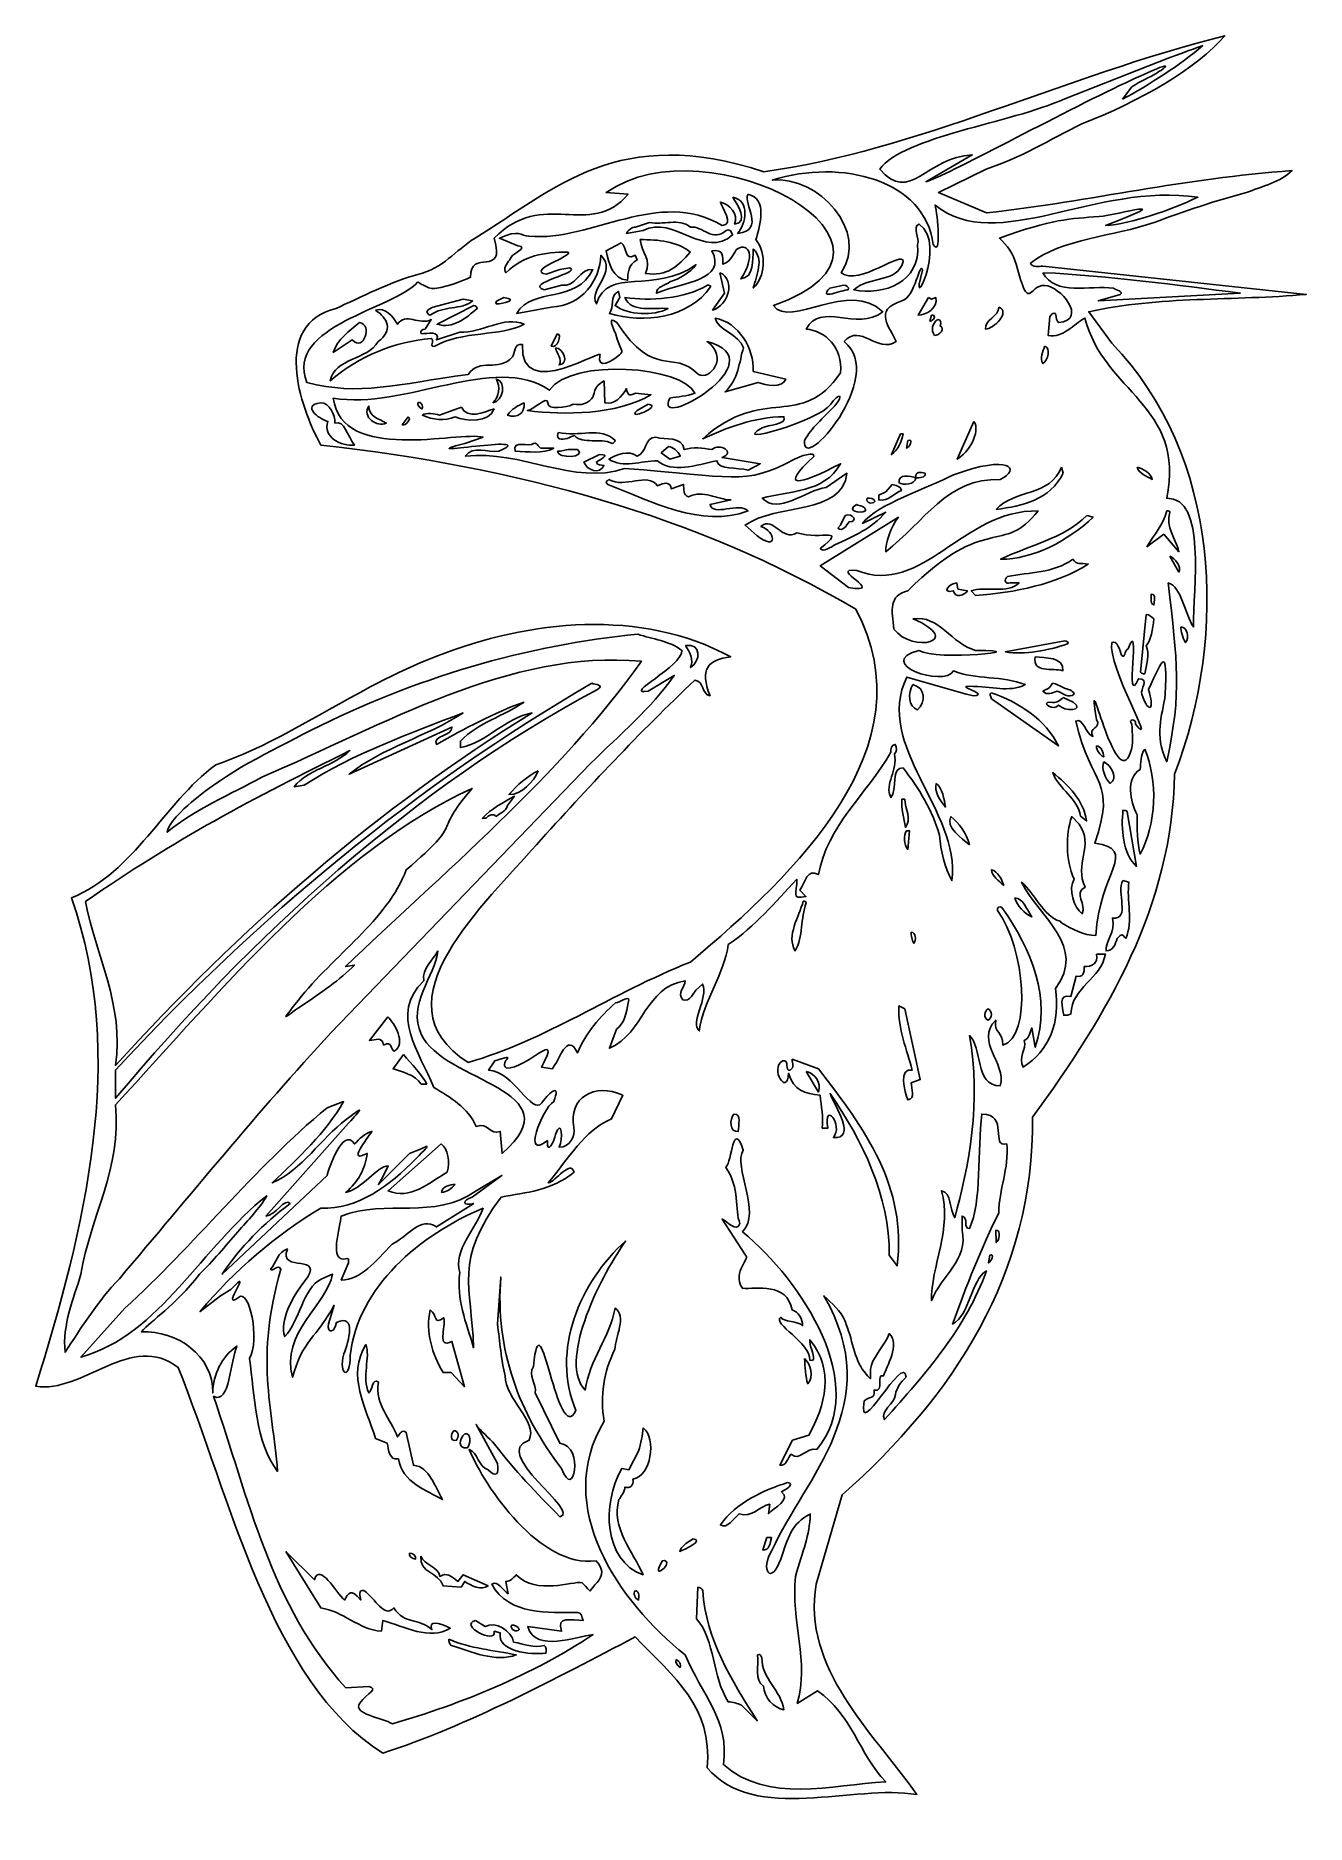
# Model space of a CAD drawing. Header units: centimetres. Extents: x -5.9 to 5.9, y -8.5 to 8.2.
import ezdxf

# ---------------------------------------------------------------- set-up
doc = ezdxf.new("R2010")
doc.units = ezdxf.units.CM
doc.header["$MEASUREMENT"] = 0
doc.layers.add('Ebene 1', color=7, linetype='Continuous')

msp = doc.modelspace()

# ---------------------------------------------------------------- linework, layer by layer
at = {"layer": 'Ebene 1'}
for points, knots in [([(3.8457, 7.42385), (3.5536, 7.27653), (3.26912, 7.10127), (2.95162, 6.99967), (2.95162, 6.99967), (2.95162, 6.99967), (2.50458, 6.77869), (2.50458, 6.77869), (2.50458, 6.77869), (2.50458, 6.77869), (2.95416, 6.58819), (2.95416, 6.58819), (2.95416, 6.58819), (3.96508, 6.70503), (4.79058, 6.91077), (5.8142, 6.98443), (5.8142, 6.98443), (5.7126, 6.88029), (5.52718, 6.83711), (5.38748, 6.77869), (5.38748, 6.77869), (5.09284, 6.70503), (4.80836, 6.60343), (4.52388, 6.49929), (4.52388, 6.49929), (4.14796, 6.36721), (3.66536, 6.35197), (3.36564, 6.11829), (3.36564, 6.11829), (3.38088, 6.07511), (3.44438, 6.09035), (3.48248, 6.09035), (3.48248, 6.09035), (3.48248, 6.09035), (5.94628, 5.82619), (5.94628, 5.82619), (5.94628, 5.82619), (5.27826, 5.76523), (4.55944, 5.81095), (3.91174, 5.66363), (3.91174, 5.66363), (3.91174, 5.66363), (4.12764, 5.36899), (4.12764, 5.36899), (4.12764, 5.36899), (5.14364, 4.31235), (5.2173, 2.65627), (4.71438, 1.33547), (4.71438, 1.33547), (4.69152, 0.10357), (4.09208, -0.90734), (3.38596, -1.87508), (3.38596, -1.87508), (3.40374, -3.3432), (2.64428, -4.4862), (1.60542, -5.40822), (1.60542, -5.40822), (1.60542, -5.40822), (1.36158, -6.24388), (1.36158, -6.24388), (1.36158, -6.24388), (1.22696, -7.03636), (1.88228, -7.61294), (2.30138, -8.21492), (2.30138, -8.21492), (1.71718, -8.11078), (0.79008, -8.49178), (0.3405, -7.96346), (0.3405, -7.96346), (0.39384, -7.39196), (0.0357, -7.12018), (-0.33259, -6.73918), (-0.33259, -6.73918), (-1.05903, -7.12018), (-1.91501, -7.57738), (-2.69479, -7.8263), (-2.69479, -7.8263), (-3.74381, -7.1659), (-4.12227, -5.43362), (-4.60741, -4.21696), (-4.60741, -4.21696), (-5.04175, -3.8766), (-5.50403, -4.46588), (-5.94091, -4.39222), (-5.94091, -4.39222), (-5.48879, -2.92664), (-5.07731, -1.31628), (-5.60817, 0.17723), (-5.60817, 0.17723), (-5.01127, 0.42615), (-4.74965, 1.05607), (-4.25689, 1.42437), (-4.25689, 1.42437), (-3.58633, 1.64789), (-2.95641, 2.14319), (-2.19695, 2.43783), (-2.19695, 2.43783), (-1.31049, 2.78327), (-0.28433, 2.88741), (0.56148, 2.43529), (0.56148, 2.43529), (0.34558, 2.40735), (0.26938, 2.31845), (0.36844, 2.06953), (0.36844, 2.06953), (0.28716, 2.08477), (0.3151, 2.20161), (0.2262, 2.21685), (0.2262, 2.21685), (-0.28941, 1.73171), (-0.77963, 1.20339), (-1.25715, 0.67507), (-1.25715, 0.67507), (-1.70927, 0.14675), (-2.78877, -0.8032), (-1.89469, -1.362), (-1.89469, -1.362), (-1.17333, -1.15626), (-0.55357, -0.7143), (0.18556, -0.4222), (0.18556, -0.4222), (1.17108, 0.41091), (2.41822, 1.58947), (1.73242, 2.87979), (1.73242, 2.87979), (0.23382, 3.76117), (-1.44511, 4.21075), (-3.27391, 4.41649), (-3.27391, 4.41649), (-3.47711, 4.78479), (-3.72857, 5.54679), (-3.13167, 5.69411), (-3.13167, 5.69411), (-2.92339, 5.79063), (-2.58557, 5.95827), (-2.36713, 6.01161), (-2.36713, 6.01161), (-2.11821, 6.07511), (-2.02423, 6.23259), (-1.83119, 6.35197), (-1.83119, 6.35197), (-1.07427, 6.81933), (-0.48753, 7.41877), (0.87136, 6.97427), (0.87136, 6.97427), (2.31662, 7.17493), (3.6679, 7.86581), (5.18428, 8.24681), (5.18428, 8.24681), (4.92774, 7.94455), (4.3791, 7.62451), (3.8457, 7.42385)], [0, 0, 0, 0, 0.02631579, 0.02631579, 0.02631579, 0.02631579, 0.05263158, 0.05263158, 0.05263158, 0.05263158, 0.07894737, 0.07894737, 0.07894737, 0.07894737, 0.10526316, 0.10526316, 0.10526316, 0.10526316, 0.13157895, 0.13157895, 0.13157895, 0.13157895, 0.15789474, 0.15789474, 0.15789474, 0.15789474, 0.18421053, 0.18421053, 0.18421053, 0.18421053, 0.21052632, 0.21052632, 0.21052632, 0.21052632, 0.23684211, 0.23684211, 0.23684211, 0.23684211, 0.26315789, 0.26315789, 0.26315789, 0.26315789, 0.28947368, 0.28947368, 0.28947368, 0.28947368, 0.31578947, 0.31578947, 0.31578947, 0.31578947, 0.34210526, 0.34210526, 0.34210526, 0.34210526, 0.36842105, 0.36842105, 0.36842105, 0.36842105, 0.39473684, 0.39473684, 0.39473684, 0.39473684, 0.42105263, 0.42105263, 0.42105263, 0.42105263, 0.44736842, 0.44736842, 0.44736842, 0.44736842, 0.47368421, 0.47368421, 0.47368421, 0.47368421, 0.5, 0.5, 0.5, 0.5, 0.52631579, 0.52631579, 0.52631579, 0.52631579, 0.55263158, 0.55263158, 0.55263158, 0.55263158, 0.57894737, 0.57894737, 0.57894737, 0.57894737, 0.60526316, 0.60526316, 0.60526316, 0.60526316, 0.63157895, 0.63157895, 0.63157895, 0.63157895, 0.65789474, 0.65789474, 0.65789474, 0.65789474, 0.68421053, 0.68421053, 0.68421053, 0.68421053, 0.71052632, 0.71052632, 0.71052632, 0.71052632, 0.73684211, 0.73684211, 0.73684211, 0.73684211, 0.76315789, 0.76315789, 0.76315789, 0.76315789, 0.78947368, 0.78947368, 0.78947368, 0.78947368, 0.81578947, 0.81578947, 0.81578947, 0.81578947, 0.84210526, 0.84210526, 0.84210526, 0.84210526, 0.86842105, 0.86842105, 0.86842105, 0.86842105, 0.89473684, 0.89473684, 0.89473684, 0.89473684, 0.92105263, 0.92105263, 0.92105263, 0.92105263, 0.94736842, 0.94736842, 0.94736842, 0.94736842, 0.97368421, 0.97368421, 0.97368421, 0.97368421, 1, 1, 1, 1]), ([(0.72404, 6.76345), (0.90946, 6.72027), (0.8358, 6.47135), (0.7977, 6.33927), (0.7977, 6.33927), (0.8993, 6.20719), (0.88406, 5.98621), (0.7723, 5.88461), (0.7723, 5.88461), (0.80278, 6.00145), (0.87644, 6.16147), (0.7723, 6.25037), (0.7723, 6.25037), (0.76722, 6.14877), (0.78246, 5.98621), (0.65546, 5.97097), (0.65546, 5.97097), (0.7977, 6.18179), (0.72912, 6.31641), (0.62498, 6.25291), (0.62498, 6.25291), (0.59196, 6.23259), (0.57418, 6.13353), (0.48782, 6.10813), (0.48782, 6.10813), (0.48528, 6.18179), (0.50052, 6.25037), (0.38622, 6.23513), (0.38622, 6.23513), (0.52338, 5.95827), (0.12968, 5.94303), (-0.13447, 5.83889), (-0.13447, 5.83889), (-0.13447, 5.89731), (-0.04811, 5.91255), (-0.00747, 5.94303), (-0.00747, 5.94303), (0.07888, 5.97097), (0.18302, 6.02939), (0.23636, 6.10305), (0.23636, 6.10305), (-0.15987, 5.82365), (-0.58913, 6.08781), (-0.69581, 5.73729), (-0.69581, 5.73729), (-0.77201, 5.88461), (-0.49261, 6.02939), (-0.65263, 6.19195), (-0.65263, 6.19195), (-0.66279, 5.95827), (-0.82535, 5.72205), (-1.11745, 5.70681), (-1.11745, 5.70681), (-1.11745, 5.70681), (-1.44003, 5.64839), (-1.44003, 5.64839), (-1.44003, 5.64839), (-1.30033, 5.89731), (-0.87869, 5.73729), (-0.72883, 6.05987), (-0.72883, 6.05987), (-0.85075, 6.07511), (-0.89139, 5.88461), (-1.01839, 5.91255), (-1.01839, 5.91255), (-1.01839, 5.91255), (-1.18349, 5.86937), (-1.18349, 5.86937), (-1.18349, 5.86937), (-1.37907, 5.92779), (-0.82789, 6.02939), (-0.94473, 6.07511), (-0.94473, 6.07511), (-0.94473, 6.07511), (-1.03617, 6.05987), (-1.03617, 6.05987), (-1.03617, 6.05987), (-1.03617, 6.05987), (-1.16571, 6.01669), (-1.16571, 6.01669), (-1.16571, 6.01669), (-1.35875, 6.04463), (-0.90409, 6.19195), (-0.95997, 6.22243), (-0.95997, 6.22243), (-1.19111, 6.22243), (-1.37145, 6.19195), (-1.54163, 6.02939), (-1.54163, 6.02939), (-1.57211, 6.05987), (-1.53401, 6.11829), (-1.50607, 6.14877), (-1.50607, 6.14877), (-1.50353, 6.20719), (-1.31557, 6.26561), (-1.42987, 6.28085), (-1.42987, 6.28085), (-1.42987, 6.28085), (-1.60259, 6.35197), (-1.60259, 6.35197), (-1.60259, 6.35197), (-1.41717, 6.43833), (-1.40193, 6.37483), (-1.32827, 6.36975), (-1.32827, 6.36975), (-0.73137, 6.32149), (-0.11669, 6.82441), (0.4802, 6.47135), (0.4802, 6.47135), (0.60212, 6.48405), (0.47766, 6.63137), (0.46496, 6.68979), (0.46496, 6.68979), (0.5437, 6.67709), (0.64276, 6.57295), (0.59704, 6.48405), (0.59704, 6.48405), (0.73674, 6.49929), (0.61736, 6.67709), (0.5818, 6.73551), (0.5818, 6.73551), (0.7469, 6.70503), (0.70372, 6.48405), (0.62498, 6.39769), (0.62498, 6.39769), (0.89676, 6.42563), (0.66816, 6.67709), (0.72404, 6.76345)], [0, 0, 0, 0, 0.03125, 0.03125, 0.03125, 0.03125, 0.0625, 0.0625, 0.0625, 0.0625, 0.09375, 0.09375, 0.09375, 0.09375, 0.125, 0.125, 0.125, 0.125, 0.15625, 0.15625, 0.15625, 0.15625, 0.1875, 0.1875, 0.1875, 0.1875, 0.21875, 0.21875, 0.21875, 0.21875, 0.25, 0.25, 0.25, 0.25, 0.28125, 0.28125, 0.28125, 0.28125, 0.3125, 0.3125, 0.3125, 0.3125, 0.34375, 0.34375, 0.34375, 0.34375, 0.375, 0.375, 0.375, 0.375, 0.40625, 0.40625, 0.40625, 0.40625, 0.4375, 0.4375, 0.4375, 0.4375, 0.46875, 0.46875, 0.46875, 0.46875, 0.5, 0.5, 0.5, 0.5, 0.53125, 0.53125, 0.53125, 0.53125, 0.5625, 0.5625, 0.5625, 0.5625, 0.59375, 0.59375, 0.59375, 0.59375, 0.625, 0.625, 0.625, 0.625, 0.65625, 0.65625, 0.65625, 0.65625, 0.6875, 0.6875, 0.6875, 0.6875, 0.71875, 0.71875, 0.71875, 0.71875, 0.75, 0.75, 0.75, 0.75, 0.78125, 0.78125, 0.78125, 0.78125, 0.8125, 0.8125, 0.8125, 0.8125, 0.84375, 0.84375, 0.84375, 0.84375, 0.875, 0.875, 0.875, 0.875, 0.90625, 0.90625, 0.90625, 0.90625, 0.9375, 0.9375, 0.9375, 0.9375, 0.96875, 0.96875, 0.96875, 0.96875, 1, 1, 1, 1]), ([(0.45988, 6.02939), (0.61482, 5.95827), (0.53608, 5.72205), (0.3913, 5.67887), (0.3913, 5.67887), (0.3913, 5.67887), (0.50306, 5.83889), (0.50306, 5.83889), (0.50306, 5.83889), (0.50306, 5.83889), (0.45988, 6.02939), (0.45988, 6.02939)], [0, 0, 0, 0, 0.33333333, 0.33333333, 0.33333333, 0.33333333, 0.66666667, 0.66666667, 0.66666667, 0.66666667, 1, 1, 1, 1]), ([(0.34304, 5.91255), (0.3532, 5.91255), (0.37606, 5.91255), (0.37352, 5.89731), (0.37352, 5.89731), (0.16778, 5.60521), (-0.25131, 5.54679), (-0.57389, 5.64839), (-0.57389, 5.64839), (-0.52309, 5.70681), (-0.57643, 5.81095), (-0.49007, 5.85413), (-0.49007, 5.85413), (-0.49007, 5.85413), (-0.47483, 5.79571), (-0.47483, 5.79571), (-0.47483, 5.79571), (-0.47483, 5.79571), (-0.52055, 5.72205), (-0.52055, 5.72205), (-0.52055, 5.72205), (-0.39355, 5.63315), (-0.16241, 5.62045), (-0.02525, 5.69411), (-0.02525, 5.69411), (-0.15987, 5.70681), (-0.36053, 5.64839), (-0.42911, 5.79571), (-0.42911, 5.79571), (-0.19289, 5.76523), (0.12714, 5.78047), (0.34304, 5.91255)], [0, 0, 0, 0, 0.125, 0.125, 0.125, 0.125, 0.25, 0.25, 0.25, 0.25, 0.375, 0.375, 0.375, 0.375, 0.5, 0.5, 0.5, 0.5, 0.625, 0.625, 0.625, 0.625, 0.75, 0.75, 0.75, 0.75, 0.875, 0.875, 0.875, 0.875, 1, 1, 1, 1]), ([(-2.76337, 5.67887), (-2.66431, 5.70681), (-2.60589, 5.62045), (-2.55509, 5.54679), (-2.55509, 5.54679), (-2.48397, 5.66363), (-2.34935, 5.53155), (-2.24013, 5.58997), (-2.24013, 5.58997), (-2.24013, 5.58997), (-2.29855, 5.50107), (-2.29855, 5.50107), (-2.29855, 5.50107), (-2.31887, 5.50107), (-2.34935, 5.48837), (-2.33411, 5.45789), (-2.33411, 5.45789), (-2.28077, 5.45789), (-2.14615, 5.48837), (-2.19187, 5.39947), (-2.19187, 5.39947), (-2.19187, 5.39947), (-1.97343, 5.47313), (-1.97343, 5.47313), (-1.97343, 5.47313), (-1.77277, 5.45789), (-1.55687, 5.63315), (-1.37145, 5.54679), (-1.37145, 5.54679), (-1.59243, 5.42995), (-1.95311, 5.48837), (-2.20711, 5.34105), (-2.20711, 5.34105), (-2.26807, 5.32581), (-2.20457, 5.39947), (-2.24013, 5.41471), (-2.24013, 5.41471), (-2.57541, 5.38423), (-2.91831, 5.25215), (-3.18501, 5.01847), (-3.18501, 5.01847), (-3.14183, 5.23691), (-2.83703, 5.20897), (-2.73797, 5.38423), (-2.73797, 5.38423), (-2.59319, 5.48837), (-2.64653, 5.60521), (-2.76337, 5.67887)], [0, 0, 0, 0, 0.08333333, 0.08333333, 0.08333333, 0.08333333, 0.16666667, 0.16666667, 0.16666667, 0.16666667, 0.25, 0.25, 0.25, 0.25, 0.33333333, 0.33333333, 0.33333333, 0.33333333, 0.41666667, 0.41666667, 0.41666667, 0.41666667, 0.5, 0.5, 0.5, 0.5, 0.58333333, 0.58333333, 0.58333333, 0.58333333, 0.66666667, 0.66666667, 0.66666667, 0.66666667, 0.75, 0.75, 0.75, 0.75, 0.83333333, 0.83333333, 0.83333333, 0.83333333, 0.91666667, 0.91666667, 0.91666667, 0.91666667, 1, 1, 1, 1]), ([(-1.94295, 5.78047), (-1.94295, 5.78047), (-1.85405, 5.76523), (-1.85405, 5.76523), (-1.85405, 5.76523), (-1.96073, 5.67887), (-2.12583, 5.72205), (-2.25029, 5.63315), (-2.25029, 5.63315), (-2.26553, 5.63315), (-2.27823, 5.64839), (-2.28077, 5.66363), (-2.28077, 5.66363), (-2.27315, 5.69411), (-2.24013, 5.69411), (-2.22235, 5.70681), (-2.22235, 5.70681), (-2.22235, 5.70681), (-2.10805, 5.73729), (-2.10805, 5.73729), (-2.10805, 5.73729), (-2.10805, 5.73729), (-1.94295, 5.78047), (-1.94295, 5.78047)], [0, 0, 0, 0, 0.16666667, 0.16666667, 0.16666667, 0.16666667, 0.33333333, 0.33333333, 0.33333333, 0.33333333, 0.5, 0.5, 0.5, 0.5, 0.66666667, 0.66666667, 0.66666667, 0.66666667, 0.83333333, 0.83333333, 0.83333333, 0.83333333, 1, 1, 1, 1]), ([(-1.84135, 5.72205), (-1.82611, 5.72205), (-1.81341, 5.70681), (-1.81087, 5.69411), (-1.81087, 5.69411), (-1.91755, 5.60521), (-2.03439, 5.50107), (-2.18679, 5.54679), (-2.18679, 5.54679), (-2.18679, 5.54679), (-1.84135, 5.72205), (-1.84135, 5.72205)], [0, 0, 0, 0, 0.33333333, 0.33333333, 0.33333333, 0.33333333, 0.66666667, 0.66666667, 0.66666667, 0.66666667, 1, 1, 1, 1]), ([(-1.56195, 5.79571), (-1.41463, 5.78047), (-1.57211, 5.73729), (-1.63053, 5.73729), (-1.63053, 5.73729), (-1.64069, 5.75253), (-1.63307, 5.76523), (-1.62291, 5.76523), (-1.62291, 5.76523), (-1.62291, 5.76523), (-1.56195, 5.79571), (-1.56195, 5.79571)], [0, 0, 0, 0, 0.33333333, 0.33333333, 0.33333333, 0.33333333, 0.66666667, 0.66666667, 0.66666667, 0.66666667, 1, 1, 1, 1]), ([(2.41314, 5.79571), (2.41314, 5.79571), (2.44108, 5.78047), (2.44108, 5.78047), (2.44108, 5.78047), (2.44108, 5.78047), (2.48172, 5.79571), (2.48172, 5.79571), (2.48172, 5.79571), (2.4995, 5.69411), (2.39282, 5.63315), (2.31408, 5.63315), (2.31408, 5.63315), (2.31408, 5.63315), (2.41314, 5.79571), (2.41314, 5.79571)], [0, 0, 0, 0, 0.25, 0.25, 0.25, 0.25, 0.5, 0.5, 0.5, 0.5, 0.75, 0.75, 0.75, 0.75, 1, 1, 1, 1]), ([(3.071, 5.70681), (3.18276, 5.66363), (3.0202, 5.50107), (2.944, 5.50107), (2.944, 5.50107), (2.93638, 5.58997), (3.071, 5.62045), (3.071, 5.70681)], [0, 0, 0, 0, 0.5, 0.5, 0.5, 0.5, 1, 1, 1, 1]), ([(-2.91069, 5.56203), (-2.78623, 5.54679), (-2.87259, 5.28263), (-2.97927, 5.39947), (-2.97927, 5.39947), (-2.97927, 5.39947), (-3.15707, 5.28263), (-3.15707, 5.28263), (-3.15707, 5.28263), (-3.12405, 5.39947), (-3.00213, 5.48837), (-2.91069, 5.56203)], [0, 0, 0, 0, 0.33333333, 0.33333333, 0.33333333, 0.33333333, 0.66666667, 0.66666667, 0.66666667, 0.66666667, 1, 1, 1, 1]), ([(0.4167, 5.60521), (0.63514, 5.56203), (0.77992, 5.32581), (0.7723, 5.10483), (0.7723, 5.10483), (0.7723, 5.10483), (1.0771, 5.03371), (1.0771, 5.03371), (1.0771, 5.03371), (1.03646, 4.94481), (0.89168, 4.97275), (0.81802, 5.00323), (0.81802, 5.00323), (0.81802, 5.00323), (0.50814, 4.91433), (0.50814, 4.91433), (0.50814, 4.91433), (0.63514, 5.03371), (0.64022, 5.19373), (0.68086, 5.32581), (0.68086, 5.32581), (0.64022, 5.45789), (0.43194, 5.48837), (0.4167, 5.60521)], [0, 0, 0, 0, 0.16666667, 0.16666667, 0.16666667, 0.16666667, 0.33333333, 0.33333333, 0.33333333, 0.33333333, 0.5, 0.5, 0.5, 0.5, 0.66666667, 0.66666667, 0.66666667, 0.66666667, 0.83333333, 0.83333333, 0.83333333, 0.83333333, 1, 1, 1, 1]), ([(2.44108, 5.63315), (2.49696, 5.63315), (2.45378, 5.57473), (2.42584, 5.57473), (2.42584, 5.57473), (2.42584, 5.57473), (2.44108, 5.63315), (2.44108, 5.63315)], [0, 0, 0, 0, 0.5, 0.5, 0.5, 0.5, 1, 1, 1, 1]), ([(2.4995, 5.58997), (2.52998, 5.58997), (2.53252, 5.56203), (2.51982, 5.53155), (2.51982, 5.53155), (2.5757, 5.50107), (2.50966, 5.44265), (2.46902, 5.44265), (2.46902, 5.44265), (2.43092, 5.48837), (2.4487, 5.56203), (2.4995, 5.58997)], [0, 0, 0, 0, 0.33333333, 0.33333333, 0.33333333, 0.33333333, 0.66666667, 0.66666667, 0.66666667, 0.66666667, 1, 1, 1, 1]), ([(-1.06157, 5.45789), (-1.01331, 5.45789), (-1.05903, 5.31057), (-1.11745, 5.34105), (-1.11745, 5.34105), (-1.11745, 5.34105), (-1.06157, 5.45789), (-1.06157, 5.45789)], [0, 0, 0, 0, 0.5, 0.5, 0.5, 0.5, 1, 1, 1, 1]), ([(-1.07681, 5.32581), (-1.00315, 5.32581), (-0.94473, 5.17849), (-1.04379, 5.16579), (-1.04379, 5.16579), (-1.01077, 5.22421), (-1.06665, 5.26739), (-1.07681, 5.32581)], [0, 0, 0, 0, 0.5, 0.5, 0.5, 0.5, 1, 1, 1, 1]), ([(3.49772, 5.34105), (3.55614, 5.32581), (3.53328, 5.20897), (3.48248, 5.17849), (3.48248, 5.17849), (3.44946, 5.22421), (3.48756, 5.29787), (3.49772, 5.34105)], [0, 0, 0, 0, 0.5, 0.5, 0.5, 0.5, 1, 1, 1, 1]), ([(-1.66355, 4.81273), (-1.60259, 4.87115), (-1.59497, 4.96005), (-1.63053, 5.03371), (-1.63053, 5.03371), (-1.53401, 5.00323), (-1.56703, 4.82797), (-1.66355, 4.81273)], [0, 0, 0, 0, 0.5, 0.5, 0.5, 0.5, 1, 1, 1, 1]), ([(-0.62215, 5.01847), (-0.62215, 5.01847), (-0.61707, 4.81273), (-0.61707, 4.81273), (-0.61707, 4.81273), (-0.52817, 4.78479), (-0.45451, 4.87115), (-0.41387, 4.94481), (-0.41387, 4.94481), (-0.40371, 4.88639), (-0.39355, 4.87115), (-0.33005, 4.90163), (-0.33005, 4.90163), (-0.33005, 4.90163), (-0.18527, 4.88639), (-0.18527, 4.88639), (-0.18527, 4.88639), (-0.51547, 4.69589), (-0.99045, 4.69589), (-1.34097, 4.73907), (-1.34097, 4.73907), (-1.29017, 4.73907), (-1.15301, 4.88639), (-1.15047, 4.81273), (-1.15047, 4.81273), (-1.15555, 4.73907), (-0.97013, 4.76955), (-0.91171, 4.79749), (-0.91171, 4.79749), (-0.82535, 4.78987), (-0.79741, 4.79749), (-0.74153, 4.84829), (-0.74153, 4.84829), (-0.70089, 4.88385), (-0.73645, 4.96259), (-0.62215, 5.01847)], [0, 0, 0, 0, 0.11111111, 0.11111111, 0.11111111, 0.11111111, 0.22222222, 0.22222222, 0.22222222, 0.22222222, 0.33333333, 0.33333333, 0.33333333, 0.33333333, 0.44444444, 0.44444444, 0.44444444, 0.44444444, 0.55555556, 0.55555556, 0.55555556, 0.55555556, 0.66666667, 0.66666667, 0.66666667, 0.66666667, 0.77777778, 0.77777778, 0.77777778, 0.77777778, 0.88888889, 0.88888889, 0.88888889, 0.88888889, 1, 1, 1, 1]), ([(-2.82433, 4.78479), (-2.82687, 4.68065), (-2.73289, 4.66541), (-2.66177, 4.62223), (-2.66177, 4.62223), (-2.74559, 4.57651), (-2.89545, 4.68065), (-2.82433, 4.78479)], [0, 0, 0, 0, 0.5, 0.5, 0.5, 0.5, 1, 1, 1, 1]), ([(-2.36713, 4.81273), (-2.33919, 4.82797), (-2.31125, 4.78479), (-2.32649, 4.75431), (-2.32649, 4.75431), (-2.34935, 4.76955), (-2.37221, 4.78479), (-2.36713, 4.81273)], [0, 0, 0, 0, 0.5, 0.5, 0.5, 0.5, 1, 1, 1, 1]), ([(-1.95819, 4.76955), (-1.89723, 4.65271), (-1.75245, 4.72383), (-1.65339, 4.75431), (-1.65339, 4.75431), (-1.69657, 4.62223), (-1.91755, 4.63747), (-2.01661, 4.68065), (-2.01661, 4.68065), (-2.11567, 4.63747), (-2.22489, 4.65271), (-2.32395, 4.69589), (-2.32395, 4.69589), (-2.28839, 4.72383), (-2.20711, 4.70859), (-2.16393, 4.69589), (-2.16393, 4.69589), (-2.16393, 4.69589), (-1.95819, 4.76955), (-1.95819, 4.76955)], [0, 0, 0, 0, 0.2, 0.2, 0.2, 0.2, 0.4, 0.4, 0.4, 0.4, 0.6, 0.6, 0.6, 0.6, 0.8, 0.8, 0.8, 0.8, 1, 1, 1, 1]), ([(-1.37145, 4.81273), (-1.36383, 4.70859), (-1.43241, 4.66541), (-1.52639, 4.69589), (-1.52639, 4.69589), (-1.49337, 4.75431), (-1.42479, 4.78479), (-1.37145, 4.81273)], [0, 0, 0, 0, 0.5, 0.5, 0.5, 0.5, 1, 1, 1, 1]), ([(-0.21067, 4.79749), (-0.06589, 4.78479), (-0.42149, 4.63747), (-0.31481, 4.73907), (-0.31481, 4.73907), (-0.31481, 4.73907), (-0.21067, 4.79749), (-0.21067, 4.79749)], [0, 0, 0, 0, 0.5, 0.5, 0.5, 0.5, 1, 1, 1, 1]), ([(-2.45603, 4.68065), (-2.42047, 4.66541), (-2.47889, 4.59175), (-2.51191, 4.60699), (-2.51191, 4.60699), (-2.51191, 4.60699), (-2.45603, 4.68065), (-2.45603, 4.68065)], [0, 0, 0, 0, 0.5, 0.5, 0.5, 0.5, 1, 1, 1, 1]), ([(-1.04887, 4.53333), (-0.86599, 4.49015), (-0.65263, 4.59175), (-0.52055, 4.45967), (-0.52055, 4.45967), (-0.52309, 4.44443), (-0.53579, 4.43173), (-0.54849, 4.43173), (-0.54849, 4.43173), (-0.66279, 4.49015), (-0.81773, 4.41649), (-0.90155, 4.50539), (-0.90155, 4.50539), (-0.94473, 4.49015), (-0.99299, 4.45967), (-1.04379, 4.47491), (-1.04379, 4.47491), (-1.06919, 4.49015), (-1.06157, 4.52063), (-1.04887, 4.53333)], [0, 0, 0, 0, 0.2, 0.2, 0.2, 0.2, 0.4, 0.4, 0.4, 0.4, 0.6, 0.6, 0.6, 0.6, 0.8, 0.8, 0.8, 0.8, 1, 1, 1, 1]), ([(2.14898, 4.52063), (2.14898, 4.52063), (2.17438, 4.52063), (2.17438, 4.52063), (2.17438, 4.52063), (2.15914, 4.44443), (2.1312, 4.37331), (2.06516, 4.32759), (2.06516, 4.32759), (2.06516, 4.32759), (2.14898, 4.52063), (2.14898, 4.52063)], [0, 0, 0, 0, 0.33333333, 0.33333333, 0.33333333, 0.33333333, 0.66666667, 0.66666667, 0.66666667, 0.66666667, 1, 1, 1, 1]), ([(2.83732, 4.63747), (2.90336, 4.53333), (2.78398, 4.34283), (2.67984, 4.28441), (2.67984, 4.28441), (2.67984, 4.28441), (2.83732, 4.63747), (2.83732, 4.63747)], [0, 0, 0, 0, 0.5, 0.5, 0.5, 0.5, 1, 1, 1, 1]), ([(-1.28255, 4.43173), (-1.23683, 4.44443), (-1.24445, 4.37331), (-1.19365, 4.38855), (-1.19365, 4.38855), (-1.19365, 4.38855), (-1.09459, 4.38855), (-1.09459, 4.38855), (-1.09459, 4.38855), (-1.19873, 4.32759), (-1.33335, 4.35807), (-1.45527, 4.35807), (-1.45527, 4.35807), (-1.48575, 4.47491), (-1.32065, 4.38855), (-1.28255, 4.43173)], [0, 0, 0, 0, 0.25, 0.25, 0.25, 0.25, 0.5, 0.5, 0.5, 0.5, 0.75, 0.75, 0.75, 0.75, 1, 1, 1, 1]), ([(-0.95997, 4.37331), (-0.95997, 4.37331), (-0.87107, 4.37331), (-0.87107, 4.37331), (-0.87107, 4.37331), (-0.77963, 4.29965), (-1.06157, 4.28441), (-1.05903, 4.35807), (-1.05903, 4.35807), (-1.05903, 4.35807), (-1.03363, 4.35807), (-1.03363, 4.35807), (-1.03363, 4.35807), (-1.03363, 4.35807), (-0.95997, 4.37331), (-0.95997, 4.37331)], [0, 0, 0, 0, 0.25, 0.25, 0.25, 0.25, 0.5, 0.5, 0.5, 0.5, 0.75, 0.75, 0.75, 0.75, 1, 1, 1, 1]), ([(-0.13955, 4.49015), (-0.04303, 4.45967), (0.10174, 4.50539), (0.12714, 4.37331), (0.12714, 4.37331), (0.20842, 4.40125), (0.29986, 4.38855), (0.38622, 4.37331), (0.38622, 4.37331), (0.45988, 4.44443), (0.60974, 4.34283), (0.4802, 4.29965), (0.4802, 4.29965), (0.4802, 4.29965), (0.83834, 4.24123), (0.83834, 4.24123), (0.83834, 4.24123), (0.83834, 4.24123), (0.72404, 4.18027), (0.72404, 4.18027), (0.72404, 4.18027), (0.62498, 4.21075), (0.44718, 4.18027), (0.43194, 4.26917), (0.43194, 4.26917), (0.23636, 4.22599), (0.0103, 4.15233), (-0.12431, 4.26917), (-0.12431, 4.26917), (-0.27671, 4.26917), (-0.44435, 4.19551), (-0.57897, 4.28441), (-0.57897, 4.28441), (-0.51039, 4.32759), (-0.39609, 4.37331), (-0.31481, 4.31235), (-0.31481, 4.31235), (-0.22083, 4.34283), (-0.24623, 4.49015), (-0.13955, 4.49015)], [0, 0, 0, 0, 0.1, 0.1, 0.1, 0.1, 0.2, 0.2, 0.2, 0.2, 0.3, 0.3, 0.3, 0.3, 0.4, 0.4, 0.4, 0.4, 0.5, 0.5, 0.5, 0.5, 0.6, 0.6, 0.6, 0.6, 0.7, 0.7, 0.7, 0.7, 0.8, 0.8, 0.8, 0.8, 0.9, 0.9, 0.9, 0.9, 1, 1, 1, 1]), ([(-0.02017, 4.40125), (0.02046, 4.40125), (0.07126, 4.35807), (0.08904, 4.31235), (0.08904, 4.31235), (0.08904, 4.31235), (-0.00747, 4.28441), (-0.00747, 4.28441), (-0.00747, 4.28441), (-0.00747, 4.28441), (-0.08875, 4.34283), (-0.08875, 4.34283), (-0.08875, 4.34283), (-0.08875, 4.34283), (-0.02017, 4.40125), (-0.02017, 4.40125)], [0, 0, 0, 0, 0.25, 0.25, 0.25, 0.25, 0.5, 0.5, 0.5, 0.5, 0.75, 0.75, 0.75, 0.75, 1, 1, 1, 1]), ([(2.2201, 4.45967), (2.27598, 4.47491), (2.23534, 4.38855), (2.20486, 4.38855), (2.20486, 4.38855), (2.20486, 4.38855), (2.2201, 4.45967), (2.2201, 4.45967)], [0, 0, 0, 0, 0.5, 0.5, 0.5, 0.5, 1, 1, 1, 1]), ([(-0.66787, 4.32759), (-0.55103, 4.32759), (-0.66025, 4.28441), (-0.69581, 4.25647), (-0.69581, 4.25647), (-0.68565, 4.22599), (-0.65009, 4.22599), (-0.62469, 4.22599), (-0.62469, 4.22599), (-0.66025, 4.13709), (-0.78725, 4.18027), (-0.81265, 4.25647), (-0.81265, 4.25647), (-0.81265, 4.25647), (-0.66787, 4.32759), (-0.66787, 4.32759)], [0, 0, 0, 0, 0.25, 0.25, 0.25, 0.25, 0.5, 0.5, 0.5, 0.5, 0.75, 0.75, 0.75, 0.75, 1, 1, 1, 1]), ([(3.65774, 4.21075), (3.65774, 4.21075), (3.67298, 4.15233), (3.67298, 4.15233), (3.67298, 4.15233), (3.54852, 3.90341), (3.29198, 3.84499), (3.0456, 3.81451), (3.0456, 3.81451), (3.21832, 4.00501), (3.54852, 3.93135), (3.65774, 4.21075)], [0, 0, 0, 0, 0.33333333, 0.33333333, 0.33333333, 0.33333333, 0.66666667, 0.66666667, 0.66666667, 0.66666667, 1, 1, 1, 1]), ([(4.36386, 4.21075), (4.4172, 4.19551), (4.49594, 4.15233), (4.5061, 4.09391), (4.5061, 4.09391), (4.45784, 4.12439), (4.37656, 4.15233), (4.36386, 4.21075)], [0, 0, 0, 0, 0.5, 0.5, 0.5, 0.5, 1, 1, 1, 1]), ([(2.07278, 4.04819), (2.10326, 4.03549), (2.14898, 4.03549), (2.15914, 3.99231), (2.15914, 3.99231), (2.08548, 3.96183), (2.03976, 3.88817), (1.94578, 3.90341), (1.94578, 3.90341), (1.94578, 3.90341), (1.94578, 3.94659), (1.94578, 3.94659), (1.94578, 3.94659), (1.94578, 3.94659), (2.01182, 3.97707), (2.01182, 3.97707), (2.01182, 3.97707), (2.01182, 3.97707), (2.07278, 4.04819), (2.07278, 4.04819)], [0, 0, 0, 0, 0.2, 0.2, 0.2, 0.2, 0.4, 0.4, 0.4, 0.4, 0.6, 0.6, 0.6, 0.6, 0.8, 0.8, 0.8, 0.8, 1, 1, 1, 1]), ([(2.29376, 4.10915), (2.28868, 4.04819), (2.17438, 4.03549), (2.13628, 4.06343), (2.13628, 4.06343), (2.12358, 4.15233), (2.24804, 4.12439), (2.29376, 4.10915)], [0, 0, 0, 0, 0.5, 0.5, 0.5, 0.5, 1, 1, 1, 1]), ([(2.29376, 4.10915), (2.28106, 4.16757), (2.34202, 4.16757), (2.38012, 4.15233), (2.38012, 4.15233), (2.38774, 4.10915), (2.32424, 4.10915), (2.29376, 4.10915)], [0, 0, 0, 0, 0.5, 0.5, 0.5, 0.5, 1, 1, 1, 1]), ([(1.7375, 3.86023), (1.76544, 3.84499), (1.83148, 3.84499), (1.82132, 3.79927), (1.82132, 3.79927), (1.76036, 3.77133), (1.64352, 3.79927), (1.7375, 3.86023)], [0, 0, 0, 0, 0.5, 0.5, 0.5, 0.5, 1, 1, 1, 1]), ([(1.8391, 3.91865), (1.86196, 3.91865), (1.90514, 3.91865), (1.91022, 3.88817), (1.91022, 3.88817), (1.88736, 3.86023), (1.81878, 3.87293), (1.8391, 3.91865)], [0, 0, 0, 0, 0.5, 0.5, 0.5, 0.5, 1, 1, 1, 1]), ([(1.63336, 3.75609), (1.70194, 3.78657), (1.76036, 3.69767), (1.66892, 3.69767), (1.66892, 3.69767), (1.6486, 3.66719), (1.60288, 3.59607), (1.56478, 3.63925), (1.56478, 3.63925), (1.56478, 3.63925), (1.58764, 3.66719), (1.58764, 3.66719), (1.58764, 3.66719), (1.58764, 3.66719), (1.63336, 3.75609), (1.63336, 3.75609)], [0, 0, 0, 0, 0.25, 0.25, 0.25, 0.25, 0.5, 0.5, 0.5, 0.5, 0.75, 0.75, 0.75, 0.75, 1, 1, 1, 1]), ([(3.89396, 3.75609), (3.89396, 3.75609), (3.95238, 3.74085), (3.95238, 3.74085), (3.95238, 3.74085), (3.72124, 3.52241), (3.39358, 3.34715), (3.08624, 3.34715), (3.08624, 3.34715), (3.35294, 3.47923), (3.6679, 3.53511), (3.89396, 3.75609)], [0, 0, 0, 0, 0.33333333, 0.33333333, 0.33333333, 0.33333333, 0.66666667, 0.66666667, 0.66666667, 0.66666667, 1, 1, 1, 1]), ([(4.64072, 3.79927), (4.65342, 3.79927), (4.67374, 3.79927), (4.6712, 3.78657), (4.6712, 3.78657), (4.62802, 3.65449), (4.72454, 3.53511), (4.75502, 3.41827), (4.75502, 3.41827), (4.75502, 3.41827), (4.61278, 3.58083), (4.61278, 3.58083), (4.61278, 3.58083), (4.61278, 3.58083), (4.4553, 3.46399), (4.4553, 3.46399), (4.4553, 3.46399), (4.52388, 3.58083), (4.6077, 3.66719), (4.64072, 3.79927)], [0, 0, 0, 0, 0.2, 0.2, 0.2, 0.2, 0.4, 0.4, 0.4, 0.4, 0.6, 0.6, 0.6, 0.6, 0.8, 0.8, 0.8, 0.8, 1, 1, 1, 1]), ([(4.6712, 3.37509), (4.71438, 3.35985), (4.7855, 3.27095), (4.75502, 3.22777), (4.75502, 3.22777), (4.75502, 3.22777), (4.6712, 3.37509), (4.6712, 3.37509)], [0, 0, 0, 0, 0.5, 0.5, 0.5, 0.5, 1, 1, 1, 1]), ([(3.76188, 3.34715), (3.80506, 3.28619), (3.82792, 3.31667), (3.90666, 3.30143), (3.90666, 3.30143), (3.60186, 3.11093), (3.2234, 3.03727), (2.85256, 3.00679), (2.85256, 3.00679), (2.85256, 3.00679), (2.81192, 3.05251), (2.81192, 3.05251), (2.81192, 3.05251), (2.93384, 3.09569), (3.16244, 3.02203), (3.25896, 3.12617), (3.25896, 3.12617), (3.25896, 3.12617), (3.17514, 3.12617), (3.17514, 3.12617), (3.17514, 3.12617), (3.13196, 3.11093), (3.11418, 3.15411), (3.14974, 3.18459), (3.14974, 3.18459), (3.35548, 3.22777), (3.58154, 3.21507), (3.76188, 3.34715)], [0, 0, 0, 0, 0.14285714, 0.14285714, 0.14285714, 0.14285714, 0.28571429, 0.28571429, 0.28571429, 0.28571429, 0.42857143, 0.42857143, 0.42857143, 0.42857143, 0.57142857, 0.57142857, 0.57142857, 0.57142857, 0.71428571, 0.71428571, 0.71428571, 0.71428571, 0.85714286, 0.85714286, 0.85714286, 0.85714286, 1, 1, 1, 1]), ([(2.6773, 3.12617), (2.6773, 3.12617), (2.68746, 3.06775), (2.68746, 3.06775), (2.68746, 3.06775), (2.68746, 3.06775), (2.77636, 3.05251), (2.77636, 3.05251), (2.77636, 3.05251), (2.74842, 3.00679), (2.66206, 2.97885), (2.64428, 3.05251), (2.64428, 3.05251), (2.52236, 3.02203), (2.61126, 3.12617), (2.6773, 3.12617)], [0, 0, 0, 0, 0.25, 0.25, 0.25, 0.25, 0.5, 0.5, 0.5, 0.5, 0.75, 0.75, 0.75, 0.75, 1, 1, 1, 1]), ([(4.49594, 3.02203), (4.54674, 3.02203), (4.52134, 2.95091), (4.52134, 2.92043), (4.52134, 2.92043), (4.47816, 2.93567), (4.50102, 2.99409), (4.49594, 3.02203)], [0, 0, 0, 0, 0.5, 0.5, 0.5, 0.5, 1, 1, 1, 1]), ([(4.45022, 2.83153), (4.48324, 2.83153), (4.49848, 2.80359), (4.52134, 2.78835), (4.52134, 2.78835), (4.5061, 2.68675), (4.49848, 2.59785), (4.45022, 2.53943), (4.45022, 2.53943), (4.4807, 2.46577), (4.45022, 2.34893), (4.43498, 2.27527), (4.43498, 2.27527), (4.41974, 2.27527), (4.4045, 2.27527), (4.39688, 2.29051), (4.39688, 2.29051), (4.39688, 2.29051), (4.45022, 2.83153), (4.45022, 2.83153)], [0, 0, 0, 0, 0.2, 0.2, 0.2, 0.2, 0.4, 0.4, 0.4, 0.4, 0.6, 0.6, 0.6, 0.6, 0.8, 0.8, 0.8, 0.8, 1, 1, 1, 1]), ([(3.68822, 2.58261), (3.70346, 2.58261), (3.72886, 2.56737), (3.71362, 2.55467), (3.71362, 2.55467), (3.53074, 2.49371), (3.31738, 2.45053), (3.12942, 2.48101), (3.12942, 2.48101), (3.12942, 2.48101), (3.68822, 2.58261), (3.68822, 2.58261)], [0, 0, 0, 0, 0.33333333, 0.33333333, 0.33333333, 0.33333333, 0.66666667, 0.66666667, 0.66666667, 0.66666667, 1, 1, 1, 1]), ([(3.40882, 2.43529), (3.50026, 2.42259), (3.6806, 2.43529), (3.67044, 2.30321), (3.67044, 2.30321), (3.57138, 2.33369), (3.38596, 2.27527), (3.40882, 2.43529)], [0, 0, 0, 0, 0.5, 0.5, 0.5, 0.5, 1, 1, 1, 1]), ([(3.57138, 2.18637), (3.61202, 2.18637), (3.6425, 2.15843), (3.67806, 2.14319), (3.67806, 2.14319), (3.71108, 2.12795), (3.75934, 2.12795), (3.77458, 2.08477), (3.77458, 2.08477), (3.72378, 2.04159), (3.66536, 2.09747), (3.61456, 2.11271), (3.61456, 2.11271), (3.57138, 2.09747), (3.51804, 2.06953), (3.48248, 2.11271), (3.48248, 2.11271), (3.50788, 2.12795), (3.55614, 2.14319), (3.57138, 2.18637)], [0, 0, 0, 0, 0.2, 0.2, 0.2, 0.2, 0.4, 0.4, 0.4, 0.4, 0.6, 0.6, 0.6, 0.6, 0.8, 0.8, 0.8, 0.8, 1, 1, 1, 1]), ([(2.26582, 2.17367), (2.39028, 2.14319), (2.3852, 2.01111), (2.309, 1.93745), (2.309, 1.93745), (2.22518, 1.96539), (2.21502, 2.09747), (2.26582, 2.17367)], [0, 0, 0, 0, 0.5, 0.5, 0.5, 0.5, 1, 1, 1, 1]), ([(2.99734, 2.09747), (3.25388, 2.01111), (3.51042, 1.84855), (3.62726, 1.59963), (3.62726, 1.59963), (3.62726, 1.59963), (3.00242, 2.04159), (3.00242, 2.04159), (3.00242, 2.04159), (2.9948, 2.06953), (2.97956, 2.08477), (2.99734, 2.09747)], [0, 0, 0, 0, 0.33333333, 0.33333333, 0.33333333, 0.33333333, 0.66666667, 0.66666667, 0.66666667, 0.66666667, 1, 1, 1, 1]), ([(3.67298, 2.05429), (3.67298, 2.05429), (3.76696, 2.01111), (3.76696, 2.01111), (3.76696, 2.01111), (3.88126, 1.92221), (3.6806, 1.92221), (3.6298, 1.98063), (3.6298, 1.98063), (3.5917, 1.92221), (3.44692, 2.01111), (3.55614, 2.01111), (3.55614, 2.01111), (3.60186, 1.99587), (3.64758, 2.02635), (3.67298, 2.05429)], [0, 0, 0, 0, 0.25, 0.25, 0.25, 0.25, 0.5, 0.5, 0.5, 0.5, 0.75, 0.75, 0.75, 0.75, 1, 1, 1, 1]), ([(3.83554, 0.94177), (3.80506, 1.11703), (3.63488, 1.18815), (3.57392, 1.35071), (3.57392, 1.35071), (3.72124, 1.23387), (3.86348, 1.08909), (3.89142, 0.89859), (3.89142, 0.89859), (3.89142, 0.89859), (3.83554, 0.94177), (3.83554, 0.94177)], [0, 0, 0, 0, 0.33333333, 0.33333333, 0.33333333, 0.33333333, 0.66666667, 0.66666667, 0.66666667, 0.66666667, 1, 1, 1, 1]), ([(2.48426, 1.24911), (2.54522, 1.20339), (2.55792, 1.10179), (2.57062, 1.02813), (2.57062, 1.02813), (2.51982, 1.08655), (2.46394, 1.17545), (2.48426, 1.24911)], [0, 0, 0, 0, 0.5, 0.5, 0.5, 0.5, 1, 1, 1, 1]), ([(2.16168, 1.10179), (2.16168, 1.10179), (2.18962, 1.10179), (2.18962, 1.10179), (2.18962, 1.10179), (2.1947, 1.01289), (2.25566, 0.91129), (2.19724, 0.83763), (2.19724, 0.83763), (2.182, 0.92399), (2.1566, 1.01289), (2.16168, 1.10179)], [0, 0, 0, 0, 0.33333333, 0.33333333, 0.33333333, 0.33333333, 0.66666667, 0.66666667, 0.66666667, 0.66666667, 1, 1, 1, 1]), ([(2.79414, 0.67507), (2.72556, 0.73603), (2.56808, 0.83763), (2.62142, 0.93923), (2.62142, 0.93923), (2.69508, 0.88081), (2.76874, 0.77921), (2.79414, 0.67507)], [0, 0, 0, 0, 0.5, 0.5, 0.5, 0.5, 1, 1, 1, 1]), ([(3.8203, 0.86811), (3.96762, 0.67507), (3.7695, 0.48457), (3.87872, 0.27883), (3.87872, 0.27883), (3.76442, 0.22041), (3.89396, 0.11881), (3.85078, 0.02991), (3.85078, 0.02991), (3.7695, 0.08833), (3.7187, 0.26359), (3.77458, 0.35249), (3.77458, 0.35249), (3.6933, 0.54299), (3.69584, 0.76397), (3.75172, 0.93923), (3.75172, 0.93923), (3.75172, 0.93923), (3.8203, 0.86811), (3.8203, 0.86811)], [0, 0, 0, 0, 0.2, 0.2, 0.2, 0.2, 0.4, 0.4, 0.4, 0.4, 0.6, 0.6, 0.6, 0.6, 0.8, 0.8, 0.8, 0.8, 1, 1, 1, 1]), ([(2.20486, 0.80715), (2.20486, 0.80715), (2.2328, 0.80715), (2.2328, 0.80715), (2.2328, 0.80715), (2.2328, 0.80715), (2.21756, 0.63189), (2.21756, 0.63189), (2.21756, 0.63189), (2.17946, 0.67507), (2.182, 0.76397), (2.20486, 0.80715)], [0, 0, 0, 0, 0.33333333, 0.33333333, 0.33333333, 0.33333333, 0.66666667, 0.66666667, 0.66666667, 0.66666667, 1, 1, 1, 1]), ([(3.11672, 0.29407), (3.071, 0.33979), (3.00496, 0.38297), (3.00242, 0.44139), (3.00242, 0.44139), (3.0583, 0.42615), (3.09894, 0.35249), (3.11672, 0.29407)], [0, 0, 0, 0, 0.5, 0.5, 0.5, 0.5, 1, 1, 1, 1]), ([(3.21832, 0.17723), (3.30468, 0.17723), (3.33262, 0.06039), (3.37834, -0.00056), (3.37834, -0.00056), (3.30976, 0.02991), (3.24118, 0.10357), (3.21832, 0.17723)], [0, 0, 0, 0, 0.5, 0.5, 0.5, 0.5, 1, 1, 1, 1]), ([(1.23966, 0.14675), (1.24728, 0.14675), (1.27014, 0.14675), (1.2676, 0.13151), (1.2676, 0.13151), (1.21172, -0.01072), (1.24474, -0.18598), (1.16346, -0.31806), (1.16346, -0.31806), (1.07964, -0.17328), (1.20156, -0.00056), (1.23966, 0.14675)], [0, 0, 0, 0, 0.33333333, 0.33333333, 0.33333333, 0.33333333, 0.66666667, 0.66666667, 0.66666667, 0.66666667, 1, 1, 1, 1]), ([(2.25058, -0.1428), (2.29376, -0.1428), (2.29884, -0.21646), (2.27598, -0.24694), (2.27598, -0.24694), (2.2582, -0.21646), (2.2455, -0.17328), (2.25058, -0.1428)], [0, 0, 0, 0, 0.5, 0.5, 0.5, 0.5, 1, 1, 1, 1]), ([(3.65774, -0.0539), (3.65774, -0.0539), (3.6425, -0.0412), (3.6425, -0.0412), (3.6425, -0.0412), (3.6425, -0.0412), (3.65774, -0.0539), (3.65774, -0.0539)], [0, 0, 0, 0, 0.5, 0.5, 0.5, 0.5, 1, 1, 1, 1]), ([(2.13374, -0.83368), (2.13374, -0.83368), (2.18962, -0.86162), (2.18962, -0.86162), (2.18962, -0.86162), (2.18962, -0.86162), (2.3344, -1.52202), (2.3344, -1.52202), (2.3344, -1.52202), (2.3344, -1.52202), (2.25058, -1.5525), (2.25058, -1.5525), (2.25058, -1.5525), (2.24804, -1.61092), (2.2963, -1.69728), (2.2201, -1.71252), (2.2201, -1.71252), (2.18708, -1.63886), (2.1312, -1.40518), (2.26074, -1.43312), (2.26074, -1.43312), (2.2074, -1.24262), (2.12866, -1.05212), (2.13374, -0.83368)], [0, 0, 0, 0, 0.16666667, 0.16666667, 0.16666667, 0.16666667, 0.33333333, 0.33333333, 0.33333333, 0.33333333, 0.5, 0.5, 0.5, 0.5, 0.66666667, 0.66666667, 0.66666667, 0.66666667, 0.83333333, 0.83333333, 0.83333333, 0.83333333, 1, 1, 1, 1]), ([(2.9694, -0.86162), (3.01258, -0.87686), (3.01258, -0.95052), (2.9694, -0.96576), (2.9694, -0.96576), (2.92114, -0.95052), (2.93384, -0.87686), (2.9694, -0.86162)], [0, 0, 0, 0, 0.5, 0.5, 0.5, 0.5, 1, 1, 1, 1]), ([(1.13552, -1.33152), (1.13552, -1.33152), (1.3819, -1.42042), (1.3819, -1.42042), (1.3819, -1.42042), (1.82386, -1.99192), (2.20994, -2.52024), (2.1185, -3.267), (2.1185, -3.267), (2.1185, -3.267), (2.04484, -3.1654), (2.04484, -3.1654), (2.04484, -3.1654), (2.04992, -2.60914), (1.79338, -2.09352), (1.49112, -1.6541), (1.49112, -1.6541), (1.53938, -1.77094), (1.74258, -2.08082), (1.5216, -2.06558), (1.5216, -2.06558), (1.62066, -1.94874), (1.42762, -1.71252), (1.4708, -1.97668), (1.4708, -1.97668), (1.4708, -1.97668), (1.41746, -1.97668), (1.41746, -1.97668), (1.41746, -1.97668), (1.42762, -1.87508), (1.40984, -1.77094), (1.39714, -1.66934), (1.39714, -1.66934), (1.2549, -1.6541), (1.15076, -1.62616), (1.1025, -1.4636), (1.1025, -1.4636), (1.09234, -1.68458), (0.92216, -1.42042), (1.04662, -1.34676), (1.04662, -1.34676), (1.11774, -1.33152), (1.06186, -1.44836), (1.11774, -1.43312), (1.11774, -1.43312), (1.16346, -1.40518), (1.13552, -1.3747), (1.13552, -1.33152)], [0, 0, 0, 0, 0.08333333, 0.08333333, 0.08333333, 0.08333333, 0.16666667, 0.16666667, 0.16666667, 0.16666667, 0.25, 0.25, 0.25, 0.25, 0.33333333, 0.33333333, 0.33333333, 0.33333333, 0.41666667, 0.41666667, 0.41666667, 0.41666667, 0.5, 0.5, 0.5, 0.5, 0.58333333, 0.58333333, 0.58333333, 0.58333333, 0.66666667, 0.66666667, 0.66666667, 0.66666667, 0.75, 0.75, 0.75, 0.75, 0.83333333, 0.83333333, 0.83333333, 0.83333333, 0.91666667, 0.91666667, 0.91666667, 0.91666667, 1, 1, 1, 1]), ([(1.2676, -1.44836), (1.35142, -1.4636), (1.40984, -1.5525), (1.3819, -1.63886), (1.3819, -1.63886), (1.3819, -1.63886), (1.2676, -1.44836), (1.2676, -1.44836)], [0, 0, 0, 0, 0.5, 0.5, 0.5, 0.5, 1, 1, 1, 1]), ([(1.02884, -3.74706), (1.04916, -3.79024), (1.19902, -3.78262), (1.23458, -3.8258), (1.23458, -3.8258), (1.23712, -3.76738), (1.19394, -3.69372), (1.13552, -3.67848), (1.13552, -3.67848), (1.08472, -3.41432), (0.80786, -3.48798), (0.6707, -3.47528), (0.6707, -3.47528), (0.56656, -3.31272), (0.75706, -3.19588), (0.69864, -3.1654), (0.69864, -3.1654), (0.69864, -3.1654), (0.4802, -2.82758), (0.4802, -2.82758), (0.4802, -2.82758), (0.52592, -2.84282), (0.61736, -2.95966), (0.64784, -2.87076), (0.64784, -2.87076), (0.5945, -2.73868), (0.65038, -2.53548), (0.51576, -2.34498), (0.51576, -2.34498), (0.57672, -2.28656), (0.57926, -1.89032), (0.67832, -2.18242), (0.67832, -2.18242), (0.57926, -2.32974), (0.85612, -2.76916), (0.6707, -2.94696), (0.6707, -2.94696), (1.23712, -3.41432), (1.8645, -4.3846), (1.36666, -4.98404), (1.36666, -4.98404), (1.2676, -4.9561), (1.2168, -5.10088), (1.12536, -5.02976), (1.12536, -5.02976), (1.09234, -5.0577), (1.08472, -5.1466), (1.02122, -5.13136), (1.02122, -5.13136), (1.02122, -5.13136), (1.1406, -4.89768), (1.1406, -4.89768), (1.1406, -4.89768), (1.1406, -4.89768), (1.293, -4.85196), (1.293, -4.85196), (1.293, -4.85196), (1.4454, -4.57256), (1.53684, -4.23728), (1.30062, -3.95788), (1.30062, -3.95788), (1.28792, -4.0163), (1.39206, -4.17632), (1.30062, -4.14838), (1.30062, -4.14838), (1.31332, -3.98836), (0.94502, -3.80548), (1.02884, -3.74706)], [0, 0, 0, 0, 0.05882353, 0.05882353, 0.05882353, 0.05882353, 0.11764706, 0.11764706, 0.11764706, 0.11764706, 0.17647059, 0.17647059, 0.17647059, 0.17647059, 0.23529412, 0.23529412, 0.23529412, 0.23529412, 0.29411765, 0.29411765, 0.29411765, 0.29411765, 0.35294118, 0.35294118, 0.35294118, 0.35294118, 0.41176471, 0.41176471, 0.41176471, 0.41176471, 0.47058824, 0.47058824, 0.47058824, 0.47058824, 0.52941176, 0.52941176, 0.52941176, 0.52941176, 0.58823529, 0.58823529, 0.58823529, 0.58823529, 0.64705882, 0.64705882, 0.64705882, 0.64705882, 0.70588235, 0.70588235, 0.70588235, 0.70588235, 0.76470588, 0.76470588, 0.76470588, 0.76470588, 0.82352941, 0.82352941, 0.82352941, 0.82352941, 0.88235294, 0.88235294, 0.88235294, 0.88235294, 0.94117647, 0.94117647, 0.94117647, 0.94117647, 1, 1, 1, 1]), ([(0.59196, -1.8446), (0.66816, -1.8446), (0.63006, -1.94874), (0.6326, -2.00716), (0.6326, -2.00716), (0.54878, -2.0224), (0.54878, -1.89032), (0.59196, -1.8446)], [0, 0, 0, 0, 0.5, 0.5, 0.5, 0.5, 1, 1, 1, 1]), ([(-2.25029, -3.67848), (-2.17917, -3.7242), (-2.22489, -3.8258), (-2.12329, -3.75214), (-2.12329, -3.75214), (-2.10043, -3.84104), (-2.19441, -4.04678), (-2.04709, -3.97312), (-2.04709, -3.97312), (-2.04709, -3.97312), (-1.93025, -4.3973), (-1.93025, -4.3973), (-1.93025, -4.3973), (-1.93025, -4.3973), (-2.05471, -4.26522), (-2.05471, -4.26522), (-2.05471, -4.26522), (-2.05471, -4.26522), (-2.12837, -4.26522), (-2.12837, -4.26522), (-2.12837, -4.26522), (-2.23251, -4.08996), (-2.29601, -3.88422), (-2.25029, -3.67848)], [0, 0, 0, 0, 0.16666667, 0.16666667, 0.16666667, 0.16666667, 0.33333333, 0.33333333, 0.33333333, 0.33333333, 0.5, 0.5, 0.5, 0.5, 0.66666667, 0.66666667, 0.66666667, 0.66666667, 0.83333333, 0.83333333, 0.83333333, 0.83333333, 1, 1, 1, 1]), ([(-2.85227, -4.00106), (-2.80655, -4.12044), (-2.89545, -4.3084), (-2.82433, -4.45572), (-2.82433, -4.45572), (-2.79385, -4.44048), (-2.79131, -4.3084), (-2.73543, -4.35412), (-2.73543, -4.35412), (-2.76845, -4.57256), (-2.62113, -4.69194), (-2.55509, -4.8672), (-2.55509, -4.8672), (-2.53731, -4.83672), (-2.51445, -4.79354), (-2.47381, -4.82402), (-2.47381, -4.82402), (-2.47381, -4.82402), (-2.40777, -5.13136), (-2.40777, -5.13136), (-2.40777, -5.13136), (-2.25537, -5.1466), (-2.20457, -5.3371), (-2.13599, -5.45394), (-2.13599, -5.45394), (-2.28077, -5.36504), (-2.51445, -5.29392), (-2.54747, -5.07294), (-2.54747, -5.07294), (-2.63637, -5.08818), (-2.63891, -4.98404), (-2.65161, -4.92562), (-2.65161, -4.92562), (-2.65161, -4.92562), (-2.76083, -4.88244), (-2.76083, -4.88244), (-2.76083, -4.88244), (-2.85227, -4.5878), (-3.03261, -4.2957), (-2.85227, -4.00106)], [0, 0, 0, 0, 0.1, 0.1, 0.1, 0.1, 0.2, 0.2, 0.2, 0.2, 0.3, 0.3, 0.3, 0.3, 0.4, 0.4, 0.4, 0.4, 0.5, 0.5, 0.5, 0.5, 0.6, 0.6, 0.6, 0.6, 0.7, 0.7, 0.7, 0.7, 0.8, 0.8, 0.8, 0.8, 0.9, 0.9, 0.9, 0.9, 1, 1, 1, 1]), ([(1.25236, -4.13314), (1.3057, -4.17632), (1.34634, -4.3084), (1.28284, -4.36936), (1.28284, -4.36936), (1.25998, -4.3084), (1.25744, -4.2068), (1.25236, -4.13314)], [0, 0, 0, 0, 0.5, 0.5, 0.5, 0.5, 1, 1, 1, 1]), ([(-2.03185, -4.80878), (-1.97851, -4.80878), (-1.98359, -4.8672), (-2.00391, -4.89768), (-2.00391, -4.89768), (-2.07249, -4.91292), (-2.05471, -4.83672), (-2.03185, -4.80878)], [0, 0, 0, 0, 0.5, 0.5, 0.5, 0.5, 1, 1, 1, 1]), ([(-1.92771, -4.83672), (-1.86167, -4.82402), (-1.87437, -4.94086), (-1.90231, -4.9688), (-1.90231, -4.9688), (-1.99629, -4.98404), (-1.97851, -4.88244), (-1.92771, -4.83672)], [0, 0, 0, 0, 0.5, 0.5, 0.5, 0.5, 1, 1, 1, 1]), ([(-0.25639, -4.78084), (-0.13193, -4.88244), (-0.18273, -5.23296), (-0.35291, -5.26344), (-0.35291, -5.26344), (-0.34783, -5.32186), (-0.37831, -5.35234), (-0.42911, -5.3371), (-0.42911, -5.3371), (-0.42911, -5.38028), (-0.46721, -5.426), (-0.48499, -5.45394), (-0.48499, -5.45394), (-0.56119, -5.7181), (-0.35037, -5.93908), (-0.25893, -6.15752), (-0.25893, -6.15752), (-0.62723, -6.02544), (-0.64755, -5.49712), (-0.45705, -5.16184), (-0.45705, -5.16184), (-0.45705, -5.16184), (-0.39101, -5.17454), (-0.39101, -5.17454), (-0.39101, -5.17454), (-0.39101, -5.17454), (-0.30211, -4.99928), (-0.30211, -4.99928), (-0.30211, -4.99928), (-0.27417, -4.92562), (-0.26655, -4.85196), (-0.25639, -4.78084)], [0, 0, 0, 0, 0.125, 0.125, 0.125, 0.125, 0.25, 0.25, 0.25, 0.25, 0.375, 0.375, 0.375, 0.375, 0.5, 0.5, 0.5, 0.5, 0.625, 0.625, 0.625, 0.625, 0.75, 0.75, 0.75, 0.75, 0.875, 0.875, 0.875, 0.875, 1, 1, 1, 1]), ([(1.09234, -5.29392), (1.17108, -5.30662), (1.06694, -5.36504), (1.03646, -5.38028), (1.03646, -5.38028), (1.13298, -5.45394), (0.96534, -5.5276), (0.91454, -5.58602), (0.91454, -5.58602), (0.91454, -5.58602), (0.92724, -5.49712), (0.92724, -5.49712), (0.92724, -5.49712), (0.83072, -5.51236), (0.7596, -5.6292), (0.64022, -5.58602), (0.64022, -5.58602), (0.59196, -5.6292), (0.52592, -5.73334), (0.46496, -5.69016), (0.46496, -5.69016), (0.6072, -5.48188), (0.8739, -5.36504), (1.09234, -5.29392)], [0, 0, 0, 0, 0.16666667, 0.16666667, 0.16666667, 0.16666667, 0.33333333, 0.33333333, 0.33333333, 0.33333333, 0.5, 0.5, 0.5, 0.5, 0.66666667, 0.66666667, 0.66666667, 0.66666667, 0.83333333, 0.83333333, 0.83333333, 0.83333333, 1, 1, 1, 1]), ([(0.21096, -5.82224), (0.31764, -5.83494), (0.12206, -5.92384), (0.08396, -5.93908), (0.08396, -5.93908), (0.08396, -5.93908), (0.09666, -5.9086), (0.09666, -5.9086), (0.09666, -5.9086), (0.09666, -5.9086), (0.14238, -5.86542), (0.14238, -5.86542), (0.14238, -5.86542), (0.14238, -5.86542), (0.21096, -5.82224), (0.21096, -5.82224)], [0, 0, 0, 0, 0.25, 0.25, 0.25, 0.25, 0.5, 0.5, 0.5, 0.5, 0.75, 0.75, 0.75, 0.75, 1, 1, 1, 1]), ([(0.8993, -5.807), (0.8993, -5.807), (0.94248, -5.807), (0.94248, -5.807), (0.94248, -5.807), (0.93486, -5.85018), (0.92216, -5.93908), (0.8612, -5.92384), (0.8612, -5.92384), (0.8612, -5.92384), (0.8993, -5.807), (0.8993, -5.807)], [0, 0, 0, 0, 0.33333333, 0.33333333, 0.33333333, 0.33333333, 0.66666667, 0.66666667, 0.66666667, 0.66666667, 1, 1, 1, 1]), ([(-3.60157, -5.93908), (-3.60157, -5.93908), (-3.33233, -6.20324), (-3.33233, -6.20324), (-3.33233, -6.20324), (-3.28407, -6.04068), (-3.13421, -6.32008), (-3.05293, -6.39374), (-3.05293, -6.39374), (-3.01483, -6.33532), (-2.99451, -6.27436), (-2.90053, -6.39374), (-2.90053, -6.39374), (-2.90561, -6.36326), (-2.92593, -6.2896), (-2.87005, -6.30484), (-2.87005, -6.30484), (-2.76083, -6.3785), (-2.68209, -6.569), (-2.59065, -6.4674), (-2.59065, -6.4674), (-2.48651, -6.62742), (-2.36459, -6.55376), (-2.23505, -6.6706), (-2.23505, -6.6706), (-2.27061, -6.58424), (-2.17155, -6.59948), (-2.06233, -6.6579), (-2.06233, -6.6579), (-2.25791, -6.77474), (-2.48905, -6.64266), (-2.69225, -6.58424), (-2.69225, -6.58424), (-2.69225, -6.58424), (-2.70749, -6.68584), (-2.70749, -6.68584), (-2.70749, -6.68584), (-2.92085, -6.6706), (-3.06563, -6.49534), (-3.27391, -6.4674), (-3.27391, -6.4674), (-3.27391, -6.4674), (-3.60157, -5.93908), (-3.60157, -5.93908)], [0, 0, 0, 0, 0.09090909, 0.09090909, 0.09090909, 0.09090909, 0.18181818, 0.18181818, 0.18181818, 0.18181818, 0.27272727, 0.27272727, 0.27272727, 0.27272727, 0.36363636, 0.36363636, 0.36363636, 0.36363636, 0.45454545, 0.45454545, 0.45454545, 0.45454545, 0.54545455, 0.54545455, 0.54545455, 0.54545455, 0.63636364, 0.63636364, 0.63636364, 0.63636364, 0.72727273, 0.72727273, 0.72727273, 0.72727273, 0.81818182, 0.81818182, 0.81818182, 0.81818182, 0.90909091, 0.90909091, 0.90909091, 0.90909091, 1, 1, 1, 1]), ([(-2.44333, -5.95432), (-2.41539, -5.95432), (-2.37729, -5.98226), (-2.38745, -6.0102), (-2.38745, -6.0102), (-2.41793, -6.0102), (-2.45603, -5.98226), (-2.44333, -5.95432)], [0, 0, 0, 0, 0.5, 0.5, 0.5, 0.5, 1, 1, 1, 1]), ([(-2.33919, -5.98226), (-2.30363, -6.07116), (-2.17917, -6.07116), (-2.15885, -6.17276), (-2.15885, -6.17276), (-2.09535, -6.12958), (-2.05471, -6.17276), (-1.99121, -6.21848), (-1.99121, -6.21848), (-1.99121, -6.21848), (-1.94295, -6.15752), (-1.94295, -6.15752), (-1.94295, -6.15752), (-1.94295, -6.15752), (-1.70927, -6.26166), (-1.70927, -6.26166), (-1.70927, -6.26166), (-1.77277, -6.30484), (-1.86675, -6.26166), (-1.92771, -6.21848), (-1.92771, -6.21848), (-1.92771, -6.21848), (-1.96073, -6.27436), (-1.96073, -6.27436), (-1.96073, -6.27436), (-1.96073, -6.27436), (-2.12837, -6.26166), (-2.12837, -6.26166), (-2.12837, -6.26166), (-2.16901, -6.12958), (-2.35443, -6.14228), (-2.33919, -5.98226)], [0, 0, 0, 0, 0.125, 0.125, 0.125, 0.125, 0.25, 0.25, 0.25, 0.25, 0.375, 0.375, 0.375, 0.375, 0.5, 0.5, 0.5, 0.5, 0.625, 0.625, 0.625, 0.625, 0.75, 0.75, 0.75, 0.75, 0.875, 0.875, 0.875, 0.875, 1, 1, 1, 1]), ([(-0.07859, -6.02544), (0.0484, -6.0102), (-0.15225, -6.20324), (-0.10907, -6.0864), (-0.10907, -6.0864), (-0.10907, -6.0864), (-0.07859, -6.02544), (-0.07859, -6.02544)], [0, 0, 0, 0, 0.5, 0.5, 0.5, 0.5, 1, 1, 1, 1]), ([(-0.33005, -6.30484), (-0.28941, -6.32008), (-0.29703, -6.36326), (-0.30211, -6.39374), (-0.30211, -6.39374), (-0.33259, -6.3785), (-0.35545, -6.33532), (-0.33005, -6.30484)], [0, 0, 0, 0, 0.5, 0.5, 0.5, 0.5, 1, 1, 1, 1]), ([(0.25414, -6.27436), (0.27446, -6.27436), (0.29478, -6.2896), (0.29986, -6.30484), (0.29986, -6.30484), (0.3278, -6.7595), (0.56656, -7.1405), (0.8104, -7.52404), (0.8104, -7.52404), (0.8104, -7.52404), (0.66308, -7.37672), (0.66308, -7.37672), (0.66308, -7.37672), (0.62244, -7.36148), (0.58434, -7.34624), (0.53862, -7.34624), (0.53862, -7.34624), (0.38622, -7.11256), (0.41924, -6.77474), (0.24144, -6.569), (0.24144, -6.569), (0.24144, -6.569), (0.25414, -6.27436), (0.25414, -6.27436)], [0, 0, 0, 0, 0.16666667, 0.16666667, 0.16666667, 0.16666667, 0.33333333, 0.33333333, 0.33333333, 0.33333333, 0.5, 0.5, 0.5, 0.5, 0.66666667, 0.66666667, 0.66666667, 0.66666667, 0.83333333, 0.83333333, 0.83333333, 0.83333333, 1, 1, 1, 1]), ([(-1.82611, -6.58424), (-1.82611, -6.58424), (-1.73467, -6.64266), (-1.73467, -6.64266), (-1.73467, -6.64266), (-1.64323, -6.58424), (-1.48321, -6.68584), (-1.47051, -6.78744), (-1.47051, -6.78744), (-1.37653, -6.80268), (-1.27747, -6.8484), (-1.18349, -6.81792), (-1.18349, -6.81792), (-1.16063, -6.83316), (-1.16063, -6.86364), (-1.16825, -6.89158), (-1.16825, -6.89158), (-1.30795, -6.90682), (-1.62799, -6.87634), (-1.59497, -6.70108), (-1.59497, -6.70108), (-1.59497, -6.70108), (-1.65085, -6.68584), (-1.65085, -6.68584), (-1.65085, -6.68584), (-1.63053, -6.81792), (-1.99121, -6.62742), (-1.82611, -6.58424)], [0, 0, 0, 0, 0.14285714, 0.14285714, 0.14285714, 0.14285714, 0.28571429, 0.28571429, 0.28571429, 0.28571429, 0.42857143, 0.42857143, 0.42857143, 0.42857143, 0.57142857, 0.57142857, 0.57142857, 0.57142857, 0.71428571, 0.71428571, 0.71428571, 0.71428571, 0.85714286, 0.85714286, 0.85714286, 0.85714286, 1, 1, 1, 1]), ([(-1.48829, -6.62742), (-1.46289, -6.62742), (-1.42479, -6.64266), (-1.41717, -6.6706), (-1.41717, -6.6706), (-1.44003, -6.70108), (-1.50607, -6.6706), (-1.48829, -6.62742)], [0, 0, 0, 0, 0.5, 0.5, 0.5, 0.5, 1, 1, 1, 1]), ([(-2.07503, -6.7595), (-1.87945, -6.8484), (-1.65085, -6.86364), (-1.44511, -6.90682), (-1.44511, -6.90682), (-1.63561, -6.98048), (-1.86929, -6.87634), (-2.05471, -6.81792), (-2.05471, -6.81792), (-2.07757, -6.80268), (-2.07757, -6.77474), (-2.07503, -6.7595)], [0, 0, 0, 0, 0.33333333, 0.33333333, 0.33333333, 0.33333333, 0.66666667, 0.66666667, 0.66666667, 0.66666667, 1, 1, 1, 1]), ([(0.05094, -6.95), (0.0738, -6.96524), (0.10428, -6.99572), (0.08904, -7.02366), (0.08904, -7.02366), (0.06364, -7.00842), (0.04078, -6.98048), (0.05094, -6.95)], [0, 0, 0, 0, 0.5, 0.5, 0.5, 0.5, 1, 1, 1, 1]), ([(0.81294, -6.90682), (0.84342, -6.89158), (0.83834, -6.91952), (0.85358, -6.93476), (0.85358, -6.93476), (0.8485, -7.1278), (1.03646, -7.24464), (1.05932, -7.4199), (1.05932, -7.4199), (0.9628, -7.40466), (0.87136, -7.30306), (0.86882, -7.19892), (0.86882, -7.19892), (0.77738, -7.1405), (0.82564, -7.00842), (0.81294, -6.90682)], [0, 0, 0, 0, 0.25, 0.25, 0.25, 0.25, 0.5, 0.5, 0.5, 0.5, 0.75, 0.75, 0.75, 0.75, 1, 1, 1, 1])]:
    msp.add_open_spline(points, degree=3, knots=knots, dxfattribs=at)
at = {"layer": 'Ebene 1', "color": 7}
for points, knots in [([(4.2267, 7.65245), (4.468, 7.78453), (4.77026, 7.97249), (4.97854, 8.15537), (4.97854, 8.15537), (4.97854, 8.15537), (4.84392, 8.10711), (4.65342, 8.03599), (4.65342, 8.03599), (4.65342, 8.03599), (3.68822, 7.65753), (3.68822, 7.65753), (3.68822, 7.65753), (3.16752, 7.42385), (2.18708, 7.30701), (1.95594, 6.99967), (1.95594, 6.99967), (2.2328, 6.66185), (2.3979, 7.11651), (2.82208, 7.13175), (2.82208, 7.13175), (2.82208, 7.13175), (2.38774, 6.88029), (2.38774, 6.88029), (2.38774, 6.88029), (2.55538, 6.92601), (3.6552, 7.52545), (4.25718, 7.80739), (4.25718, 7.80739), (4.6839, 8.00805), (4.69406, 7.99027), (4.54166, 7.89375), (4.54166, 7.89375), (4.48578, 7.85819), (4.3918, 7.82263), (4.3156, 7.76929), (4.3156, 7.76929), (4.3156, 7.76929), (4.2267, 7.65245), (4.2267, 7.65245)], [0, 0, 0, 0, 0.1, 0.1, 0.1, 0.1, 0.2, 0.2, 0.2, 0.2, 0.3, 0.3, 0.3, 0.3, 0.4, 0.4, 0.4, 0.4, 0.5, 0.5, 0.5, 0.5, 0.6, 0.6, 0.6, 0.6, 0.7, 0.7, 0.7, 0.7, 0.8, 0.8, 0.8, 0.8, 0.9, 0.9, 0.9, 0.9, 1, 1, 1, 1]), ([(-2.36967, 5.94049), (-2.36459, 5.94811), (-2.27823, 5.87445), (-2.20711, 5.88207), (-2.20711, 5.88207), (-2.05979, 5.89731), (-1.87437, 5.98875), (-1.87183, 5.98621), (-1.87183, 5.98621), (-1.88199, 6.26561), (-1.54163, 5.97097), (-1.65085, 6.35197), (-1.65085, 6.35197), (-1.19619, 6.82187), (-0.75677, 6.33927), (-0.39863, 6.76345), (-0.39863, 6.76345), (-0.39863, 6.76345), (-0.60437, 6.77869), (-0.60437, 6.77869), (-0.60437, 6.77869), (0.34558, 7.45433), (2.55538, 6.28085), (0.96026, 5.72205), (0.96026, 5.72205), (1.1152, 5.50107), (1.674, 5.97097), (1.98388, 5.66363), (1.98388, 5.66363), (1.7375, 5.47313), (1.40476, 5.76523), (1.2676, 5.50107), (1.2676, 5.50107), (1.4454, 5.48837), (1.61558, 5.32581), (1.58764, 5.09213), (1.58764, 5.09213), (1.21934, 4.54857), (0.8739, 4.98799), (0.29986, 4.47491), (0.29986, 4.47491), (0.5183, 4.57651), (0.78246, 4.68065), (1.05932, 4.68065), (1.05932, 4.68065), (1.08726, 4.60699), (0.91454, 4.60699), (0.85612, 4.57651), (0.85612, 4.57651), (0.5437, 4.40125), (1.37174, 4.63747), (1.49874, 4.79749), (1.49874, 4.79749), (1.56986, 4.91433), (1.62574, 4.88639), (1.53684, 4.78479), (1.53684, 4.78479), (1.42, 4.66541), (1.3184, 4.57651), (1.25236, 4.45967), (1.25236, 4.45967), (1.21934, 4.12439), (2.0296, 5.06165), (1.6232, 5.38423), (1.6232, 5.38423), (1.7756, 5.56203), (1.93308, 5.26739), (2.10834, 5.38423), (2.10834, 5.38423), (2.05754, 5.51631), (1.88482, 5.67887), (2.16168, 5.76523), (2.16168, 5.76523), (2.28868, 5.79571), (2.33186, 6.15385), (2.35726, 6.05225), (2.35726, 6.05225), (2.21248, 5.56203), (2.59856, 6.29609), (2.32424, 6.48405), (2.32424, 6.48405), (2.25312, 6.45611), (2.33694, 6.35197), (2.309, 6.29355), (2.309, 6.29355), (2.34456, 5.94303), (1.9915, 5.81095), (1.7121, 5.86937), (1.7121, 5.86937), (1.85434, 6.00145), (2.12104, 5.92779), (2.17438, 6.13353), (2.17438, 6.13353), (2.17946, 6.25037), (1.76036, 5.89731), (1.59526, 6.02939), (1.59526, 6.02939), (1.85942, 6.41293), (1.3819, 6.94125), (0.9501, 6.89553), (0.9501, 6.89553), (1.60034, 7.10127), (2.38012, 6.89553), (2.45632, 6.29355), (2.45632, 6.29355), (2.53506, 6.16147), (2.49696, 6.57295), (2.4741, 6.66185), (2.4741, 6.66185), (3.05576, 6.19195), (3.97524, 6.88029), (4.93282, 6.73551), (4.93282, 6.73551), (4.67628, 6.61613), (4.30798, 6.48405), (4.06922, 6.47135), (4.06922, 6.47135), (4.78804, 6.74821), (4.1886, 6.57041), (4.00826, 6.55517), (4.00826, 6.55517), (3.73902, 6.53485), (3.5663, 6.53231), (3.07608, 6.35197), (3.07608, 6.35197), (3.14974, 6.28593), (3.20562, 6.20211), (3.23102, 6.11067), (3.23102, 6.11067), (3.36056, 5.63315), (3.34024, 5.91763), (3.50026, 5.91001), (3.50026, 5.91001), (3.64504, 5.90493), (3.90666, 5.59251), (3.6298, 5.56203), (3.6298, 5.56203), (3.58916, 5.58997), (3.62472, 5.70681), (3.54598, 5.62045), (3.54598, 5.62045), (3.54598, 5.62045), (3.53074, 5.44265), (3.53074, 5.44265), (3.53074, 5.44265), (3.67298, 5.41471), (3.76696, 5.54679), (3.87618, 5.60521), (3.87618, 5.60521), (4.04636, 4.91433), (4.8236, 4.78479), (4.64072, 3.91865), (4.64072, 3.91865), (5.01664, 3.93135), (4.8871, 3.06775), (4.89218, 2.71469), (4.89218, 2.71469), (4.8109, 2.83153), (4.77788, 3.09569), (4.65596, 3.12617), (4.65596, 3.12617), (4.73724, 2.37687), (4.7855, 2.11271), (4.64072, 1.45231), (4.64072, 1.45231), (4.52134, 1.71647), (4.59754, 1.86379), (4.62802, 2.08477), (4.62802, 2.08477), (4.6458, 2.52419), (4.61024, 2.43529), (4.47054, 2.12795), (4.47054, 2.12795), (4.52896, 1.95269), (4.4807, 1.87903), (4.40704, 2.08477), (4.40704, 2.08477), (4.38926, 2.12795), (4.48832, 2.22955), (4.37656, 2.22955), (4.37656, 2.22955), (4.2394, 1.92221), (4.4045, 2.83153), (4.28004, 2.50895), (4.28004, 2.50895), (4.24194, 2.49371), (4.25464, 2.40735), (4.21908, 2.45053), (4.21908, 2.45053), (4.2013, 2.49371), (4.1759, 2.59785), (4.12764, 2.56737), (4.12764, 2.56737), (4.08446, 2.34893), (4.56198, 1.54121), (4.34862, 1.80537), (4.34862, 1.80537), (4.35878, 1.86379), (4.26988, 1.84855), (4.3156, 1.80537), (4.3156, 1.80537), (4.3156, 1.71647), (4.33338, 1.61487), (4.3029, 1.54121), (4.3029, 1.54121), (4.1632, 1.12973), (3.88126, 2.49371), (3.98286, 1.84855), (3.98286, 1.84855), (4.03874, 1.76219), (3.89904, 1.77743), (3.94984, 1.68853), (3.94984, 1.68853), (3.88126, 1.71647), (3.86094, 1.86379), (3.78982, 1.83331), (3.78982, 1.83331), (3.9346, 1.20339), (4.1759, 1.29229), (3.96762, 0.69031), (3.96762, 0.69031), (4.38418, 0.63189), (4.00826, 0.41091), (3.97778, -0.17328), (3.97778, -0.17328), (3.86856, -0.17328), (3.74918, -0.11486), (3.65774, -0.0539), (3.65774, -0.0539), (3.65774, -0.0539), (3.6425, -0.0412), (3.6425, -0.0412), (3.6425, -0.0412), (3.47994, 0.01467), (3.41644, 0.20771), (3.28182, 0.32455), (3.28182, 0.32455), (3.45454, -0.01072), (3.8965, -0.27488), (3.59932, -0.67112), (3.59932, -0.67112), (3.65012, -0.97846), (3.5409, -1.25786), (3.29706, -1.40518), (3.29706, -1.40518), (3.24626, -1.31628), (3.33262, -1.24262), (3.30722, -1.15626), (3.30722, -1.15626), (3.3504, -1.14102), (3.3631, -1.0826), (3.37834, -1.03942), (3.37834, -1.03942), (3.37834, -1.03942), (3.41136, -1.21976), (3.41136, -1.21976), (3.41136, -1.21976), (3.56376, -0.76256), (3.3758, -0.30536), (3.09894, 0.08833), (3.09894, 0.08833), (3.07862, 0.10357), (3.0456, 0.08833), (3.0583, 0.06039), (3.0583, 0.06039), (3.31738, -0.29012), (3.38088, -1.12578), (3.10656, -1.19944), (3.10656, -1.19944), (3.11418, -1.06736), (3.0202, -1.09784), (3.04052, -0.96576), (3.04052, -0.96576), (2.8424, -1.1715), (3.14466, -1.362), (3.0837, -1.58044), (3.0837, -1.58044), (2.83986, -1.58044), (2.9186, -1.21468), (2.79414, -1.11054), (2.79414, -1.11054), (2.91098, -1.71252), (2.78652, -2.35768), (2.65698, -2.81488), (2.65698, -2.81488), (2.60872, -2.73868), (2.62904, -2.57866), (2.53252, -2.56342), (2.53252, -2.56342), (2.6392, -2.90124), (2.43092, -3.28224), (2.44108, -3.59212), (2.44108, -3.59212), (2.52998, -3.3559), (2.78906, -3.21112), (2.72556, -2.93172), (2.72556, -2.93172), (2.72556, -2.93172), (2.72556, -2.79964), (2.72556, -2.79964), (2.72556, -2.79964), (2.79414, -2.81488), (2.73064, -2.91648), (2.79414, -2.91648), (2.79414, -2.91648), (2.91352, -2.66756), (2.8678, -2.18242), (2.91098, -1.8446), (2.91098, -1.8446), (3.16752, -1.8446), (2.98718, -2.16718), (3.14466, -2.124), (3.14466, -2.124), (3.16752, -2.35768), (3.06846, -2.55072), (3.071, -2.76916), (3.071, -2.76916), (2.91098, -3.07904), (2.7662, -3.46004), (2.63666, -3.81056), (2.63666, -3.81056), (2.8043, -3.7242), (2.80684, -3.39908), (2.95416, -3.31272), (2.95416, -3.31272), (2.7662, -3.84104), (2.38266, -4.28046), (1.99912, -4.70464), (1.99912, -4.70464), (1.95848, -4.61828), (2.0931, -4.55986), (2.10326, -4.47096), (2.10326, -4.47096), (2.11088, -4.41254), (2.14898, -4.35412), (2.20232, -4.3084), (2.20232, -4.3084), (2.18708, -4.05948), (1.73496, -4.94086), (1.81116, -4.52938), (1.81116, -4.52938), (1.85434, -4.4862), (1.91784, -4.51668), (1.9026, -4.42778), (1.9026, -4.42778), (2.00928, -4.45572), (1.91022, -4.26522), (1.9915, -4.2957), (1.9915, -4.2957), (2.0169, -4.2068), (2.15152, -4.00106), (2.04484, -3.89946), (2.04484, -3.89946), (2.0042, -4.00868), (1.91022, -4.09504), (1.8772, -4.19664), (1.8772, -4.19664), (1.84672, -4.29824), (1.91276, -4.3846), (1.80862, -4.25506), (1.80862, -4.25506), (1.71718, -4.13822), (1.6994, -3.94518), (1.63082, -3.78262), (1.63082, -3.78262), (1.59272, -3.6861), (1.50382, -3.61498), (1.4327, -3.5464), (1.4327, -3.5464), (2.02452, -4.55986), (1.2549, -5.2482), (0.9501, -5.92384), (0.9501, -5.92384), (0.82818, -6.11434), (0.94502, -6.26166), (1.02884, -6.0102), (1.02884, -6.0102), (1.09996, -5.807), (1.1279, -5.67746), (1.3057, -5.58856), (1.3057, -5.58856), (1.30062, -5.7943), (1.23712, -5.92384), (1.16854, -6.17276), (1.16854, -6.17276), (1.12028, -6.58424), (1.30062, -6.98048), (1.18378, -7.36148), (1.18378, -7.36148), (1.18378, -7.36148), (1.37428, -7.24464), (1.37428, -7.24464), (1.37428, -7.24464), (1.69432, -7.46308), (1.76036, -7.83138), (2.01182, -8.09554), (2.01182, -8.09554), (1.50128, -8.12348), (0.90692, -8.30128), (0.4929, -7.93298), (0.4929, -7.93298), (0.55386, -7.52404), (0.2897, -7.27258), (0.13476, -6.90682), (0.13476, -6.90682), (-0.48499, -6.40644), (-1.10729, -5.5276), (-0.62215, -4.71988), (-0.62215, -4.71988), (-0.66279, -4.4862), (-0.62469, -4.25252), (-0.52309, -4.04678), (-0.52309, -4.04678), (-0.51801, -3.9274), (-0.40879, -3.7369), (-0.52055, -3.66324), (-0.52055, -3.66324), (-0.56881, -3.9274), (-0.76185, -4.14838), (-0.79995, -4.42778), (-0.79995, -4.42778), (-1.04887, -4.17632), (-0.69073, -3.41432), (-0.42149, -3.03332), (-0.42149, -3.03332), (-0.84821, -3.41432), (-1.12507, -4.05948), (-0.88631, -4.61828), (-0.88631, -4.61828), (-1.06157, -4.98404), (-1.22159, -3.48798), (-1.28255, -4.2068), (-1.28255, -4.2068), (-1.34605, -4.2957), (-1.24699, -4.36936), (-1.26731, -4.45572), (-1.26731, -4.45572), (-1.26731, -4.45572), (-1.03617, -4.92562), (-1.03617, -4.92562), (-1.03617, -4.92562), (-0.80503, -4.9561), (-0.90663, -5.48188), (-1.02093, -5.16184), (-1.02093, -5.16184), (-1.41971, -4.64876), (-1.64323, -4.04678), (-1.58989, -3.37114), (-1.58989, -3.37114), (-1.58989, -3.37114), (-1.62037, -3.81056), (-1.62037, -3.81056), (-1.62037, -3.81056), (-1.60005, -3.97312), (-1.58481, -4.14838), (-1.54925, -4.2957), (-1.54925, -4.2957), (-1.55179, -4.51668), (-1.23683, -4.71988), (-1.32573, -4.89768), (-1.32573, -4.89768), (-1.69657, -5.01452), (-0.83043, -5.57078), (-1.03617, -5.61396), (-1.03617, -5.61396), (-1.25969, -5.39044), (-1.45781, -5.18216), (-1.64831, -4.93578), (-1.64831, -4.93578), (-1.69657, -4.87482), (-1.78039, -4.8164), (-1.82103, -4.75036), (-1.82103, -4.75036), (-1.82103, -4.75036), (-1.62037, -5.11612), (-1.62037, -5.11612), (-1.62037, -5.11612), (-1.60259, -5.22026), (-1.63561, -5.2482), (-1.70927, -5.17454), (-1.70927, -5.17454), (-1.80325, -5.1466), (-1.80071, -5.01452), (-1.88453, -4.98404), (-1.88453, -4.98404), (-1.73975, -5.3371), (-1.21905, -6.0991), (-0.69835, -6.02544), (-0.69835, -6.02544), (-0.60437, -6.12958), (-0.65263, -6.188), (-0.70851, -6.2515), (-0.70851, -6.2515), (-0.77963, -6.3277), (-0.72629, -6.33278), (-0.82789, -6.23118), (-0.82789, -6.23118), (-0.92441, -6.2134), (-1.25207, -6.35056), (-1.44511, -6.15752), (-1.44511, -6.15752), (-1.47559, -6.188), (-1.49591, -6.21848), (-1.54163, -6.21848), (-1.54163, -6.21848), (-1.54163, -6.21848), (-1.52131, -6.33532), (-1.52131, -6.33532), (-1.52131, -6.33532), (-1.57211, -6.30484), (-1.61783, -6.20324), (-1.67371, -6.24642), (-1.67371, -6.24642), (-1.51369, -6.53852), (-1.13777, -6.51058), (-0.87107, -6.51058), (-0.87107, -6.51058), (-0.83297, -6.51058), (-0.83297, -6.55376), (-0.81773, -6.58424), (-0.81773, -6.58424), (-0.92695, -6.58424), (-1.07427, -6.53852), (-1.02093, -6.68584), (-1.02093, -6.68584), (-1.02093, -6.68584), (-1.33843, -6.64266), (-1.33843, -6.64266), (-1.33843, -6.64266), (-1.25715, -6.89158), (-0.88631, -6.73156), (-0.72629, -6.71632), (-0.72629, -6.71632), (-1.29779, -7.09732), (-1.95311, -7.36148), (-2.60335, -7.55198), (-2.60335, -7.55198), (-2.70241, -7.4961), (-2.97927, -7.458), (-2.91069, -7.36148), (-2.91069, -7.36148), (-2.83195, -7.2548), (-2.73289, -7.23194), (-2.82433, -7.20146), (-2.82433, -7.20146), (-2.82433, -7.20146), (-3.04023, -7.21416), (-3.04023, -7.21416), (-3.04023, -7.21416), (-3.73873, -6.45216), (-3.95209, -5.4387), (-4.27721, -4.4862), (-4.27721, -4.4862), (-4.12481, -4.57256), (-4.11973, -4.14838), (-4.05877, -4.0163), (-4.05877, -4.0163), (-4.20609, -4.12044), (-4.27975, -4.28046), (-4.28483, -4.45572), (-4.28483, -4.45572), (-4.27721, -4.1052), (-4.62265, -3.86898), (-4.95031, -3.88422), (-4.95031, -3.88422), (-4.85887, -3.76992), (-4.64297, -3.65054), (-4.40929, -3.3432), (-4.40929, -3.3432), (-4.28483, -3.22382), (-4.16545, -3.07904), (-4.05115, -2.94696), (-4.05115, -2.94696), (-3.95717, -2.84282), (-3.84541, -2.72598), (-3.77937, -2.60914), (-3.77937, -2.60914), (-4.38135, -3.07904), (-4.78013, -3.9147), (-5.51927, -4.12044), (-5.51927, -4.12044), (-5.51927, -4.12044), (-5.10779, -3.66324), (-5.10779, -3.66324), (-5.10779, -3.66324), (-4.46263, -3.07904), (-3.90637, -2.35768), (-3.21549, -1.78618), (-3.21549, -1.78618), (-3.21549, -1.78618), (-3.06055, -1.72776), (-3.06055, -1.72776), (-3.06055, -1.72776), (-3.22819, -2.0224), (-3.48473, -2.25608), (-3.72857, -2.48976), (-3.72857, -2.48976), (-3.44663, -2.3653), (-3.27391, -2.07574), (-3.03515, -1.8954), (-3.03515, -1.8954), (-2.84465, -1.75062), (-2.90053, -1.80396), (-3.01483, -1.93096), (-3.01483, -1.93096), (-3.01483, -1.93096), (-3.78699, -2.79964), (-3.78699, -2.79964), (-3.78699, -2.79964), (-3.70571, -2.79964), (-3.60919, -2.62184), (-3.56093, -2.6828), (-3.56093, -2.6828), (-3.81239, -2.87076), (-4.02575, -3.09174), (-4.19847, -3.3432), (-4.19847, -3.3432), (-4.19847, -3.3432), (-3.21549, -2.41864), (-3.21549, -2.41864), (-3.21549, -2.41864), (-3.19771, -2.36022), (-3.06817, -1.9589), (-2.95895, -2.124), (-2.95895, -2.124), (-2.91323, -2.08082), (-2.85989, -2.0224), (-2.79639, -2.00716), (-2.79639, -2.00716), (-2.84465, -2.08082), (-3.03261, -2.3145), (-2.83957, -2.2129), (-2.83957, -2.2129), (-2.85735, -2.35768), (-2.92339, -2.47706), (-3.04023, -2.57866), (-3.04023, -2.57866), (-2.89545, -2.55072), (-2.74305, -2.32974), (-2.64399, -2.32974), (-2.64399, -2.32974), (-2.64399, -2.32974), (-2.69225, -2.43134), (-2.69225, -2.43134), (-2.69225, -2.43134), (-2.69225, -2.43134), (-2.73543, -2.505), (-2.73543, -2.505), (-2.73543, -2.505), (-2.73543, -2.505), (-2.44333, -2.21544), (-2.44333, -2.21544), (-2.44333, -2.21544), (-2.26553, -2.14686), (-2.21219, -2.08844), (-2.38491, -2.2637), (-2.38491, -2.2637), (-2.63383, -2.51516), (-2.92085, -2.73868), (-3.27391, -2.72598), (-3.27391, -2.72598), (-3.69555, -2.9749), (-4.08417, -3.31272), (-4.40421, -3.69372), (-4.40421, -3.69372), (-4.40421, -3.69372), (-4.21371, -3.5464), (-4.21371, -3.5464), (-4.21371, -3.5464), (-4.21371, -3.5464), (-4.11719, -3.48798), (-4.11719, -3.48798), (-4.11719, -3.48798), (-3.88097, -3.23906), (-4.22641, -3.69372), (-4.04353, -3.56164), (-4.04353, -3.56164), (-3.94447, -3.46512), (-3.83779, -3.96296), (-3.94193, -4.13314), (-3.94193, -4.13314), (-3.89367, -4.47096), (-3.88605, -4.92562), (-3.67777, -5.18978), (-3.67777, -5.18978), (-3.72857, -4.57256), (-3.88859, -4.13314), (-3.64729, -3.29748), (-3.64729, -3.29748), (-3.67777, -3.23906), (-3.72349, -3.32796), (-3.74381, -3.29748), (-3.74381, -3.29748), (-3.69301, -3.23906), (-3.67777, -3.13492), (-3.58633, -3.10698), (-3.58633, -3.10698), (-3.67777, -3.3432), (-3.21295, -3.13492), (-3.42885, -3.41432), (-3.42885, -3.41432), (-3.54315, -3.56164), (-3.65999, -3.78262), (-3.61173, -3.9274), (-3.61173, -3.9274), (-3.46695, -3.78262), (-3.44663, -3.47528), (-3.26375, -3.38638), (-3.26375, -3.38638), (-3.26375, -3.38638), (-3.16469, -3.3432), (-3.16469, -3.3432), (-3.16469, -3.3432), (-3.21041, -3.62006), (-3.65745, -3.89946), (-3.53807, -4.3084), (-3.53807, -4.3084), (-3.45171, -3.97312), (-3.30439, -3.9274), (-3.14945, -3.6353), (-3.14945, -3.6353), (-3.14945, -3.6353), (-3.19009, -3.76738), (-3.19009, -3.76738), (-3.19009, -3.76738), (-3.24089, -3.88422), (-3.15707, -3.9274), (-3.12659, -3.79532), (-3.12659, -3.79532), (-2.93609, -3.70896), (-3.01483, -3.97312), (-3.05801, -4.08996), (-3.05801, -4.08996), (-3.11389, -4.2957), (-2.99451, -4.33888), (-2.99959, -4.1052), (-2.99959, -4.1052), (-2.92593, -3.46004), (-2.34681, -2.9749), (-1.75499, -2.72598), (-1.75499, -2.72598), (-1.82357, -2.91648), (-2.03693, -3.12222), (-1.97343, -3.32796), (-1.97343, -3.32796), (-2.00645, -3.57688), (-1.91501, -3.79532), (-1.84389, -4.03154), (-1.84389, -4.03154), (-1.86421, -3.4448), (-2.03185, -3.22382), (-1.58735, -2.62184), (-1.58735, -2.62184), (-1.35113, -2.57866), (-1.11491, -2.56342), (-0.90409, -2.38816), (-0.90409, -2.38816), (-0.94219, -2.27132), (-1.07427, -2.47706), (-1.14539, -2.48976), (-1.14539, -2.48976), (-0.96505, -2.27132), (-0.80249, -1.99192), (-0.55357, -1.89032), (-0.55357, -1.89032), (-0.55357, -1.89032), (-0.44943, -1.66934), (-0.44943, -1.66934), (-0.44943, -1.66934), (-0.71359, -1.54488), (-0.95997, -1.69474), (-0.90663, -1.9716), (-0.90663, -1.9716), (-0.89139, -2.0478), (-0.93965, -2.15702), (-1.04379, -2.15448), (-1.04379, -2.15448), (-1.00569, -2.08082), (-1.02093, -1.87508), (-1.07681, -2.0351), (-1.07681, -2.0351), (-1.08697, -2.09352), (-1.16063, -2.24084), (-1.15301, -2.09352), (-1.15301, -2.09352), (-1.39431, -2.28656), (-1.20635, -1.80142), (-1.09459, -1.72776), (-1.09459, -1.72776), (-1.02855, -1.55758), (-1.12253, -1.62616), (-1.20635, -1.74046), (-1.20635, -1.74046), (-1.29779, -1.86238), (-1.46797, -1.44582), (-1.70419, -1.43312), (-1.70419, -1.43312), (-1.70419, -1.43312), (-1.64577, -1.34676), (-1.64577, -1.34676), (-1.64577, -1.34676), (-1.39939, -1.2731), (-1.61783, -1.3493), (-1.53655, -1.41534), (-1.53655, -1.41534), (-1.35875, -1.43058), (-1.00315, -1.02418), (-1.20889, -1.40518), (-1.20889, -1.40518), (-1.20889, -1.40518), (-1.10729, -1.42042), (-1.10729, -1.42042), (-1.10729, -1.42042), (-1.04379, -1.34676), (-0.96759, -1.06736), (-0.87361, -1.2731), (-0.87361, -1.2731), (-0.79233, -1.0826), (-0.66533, -0.93528), (-0.51547, -0.8032), (-0.51547, -0.8032), (-0.47737, -0.8032), (-0.36053, -0.7143), (-0.39863, -0.8032), (-0.39863, -0.8032), (-0.41387, -0.8921), (-0.42911, -0.9937), (-0.50785, -1.05212), (-0.50785, -1.05212), (-0.50785, -1.05212), (-0.57389, -1.22992), (-0.57389, -1.22992), (-0.57389, -1.22992), (-0.24623, -1.0826), (-0.24115, -0.65588), (0.13476, -0.59746), (0.13476, -0.59746), (0.13476, -0.65588), (0.05602, -0.7143), (0.1119, -0.77526), (0.1119, -0.77526), (0.14238, -0.78796), (0.1754, -0.77526), (0.19318, -0.74478), (0.19318, -0.74478), (0.19318, -0.74478), (0.23636, -0.68636), (0.23636, -0.68636), (0.23636, -0.68636), (0.23636, -0.68636), (0.29732, -0.62794), (0.29732, -0.62794), (0.29732, -0.62794), (0.35828, -0.76002), (0.17286, -0.9937), (0.26684, -1.06736), (0.26684, -1.06736), (0.30748, -0.77526), (0.5056, -0.5238), (0.53862, -0.25964), (0.53862, -0.25964), (0.79008, -0.08438), (0.9755, 0.13151), (1.1787, 0.35249), (1.1787, 0.35249), (1.18632, 0.22041), (1.11774, 0.16199), (1.26506, 0.19247), (1.26506, 0.19247), (1.26506, 0.19247), (1.20918, 0.25089), (1.20918, 0.25089), (1.20918, 0.25089), (1.25744, 0.32455), (1.27776, 0.45663), (1.3819, 0.39567), (1.3819, 0.39567), (1.46572, 0.85287), (1.82894, 1.14497), (2.06008, 1.54121), (2.06008, 1.54121), (2.05754, 1.56915), (2.0677, 1.61487), (2.10072, 1.61487), (2.10072, 1.61487), (2.11596, 1.58439), (2.1185, 1.54121), (2.0931, 1.52597), (2.0931, 1.52597), (2.1312, 1.36595), (1.99404, 1.24911), (2.06008, 1.11703), (2.06008, 1.11703), (2.12358, 1.18815), (2.06008, 1.40913), (2.17438, 1.39389), (2.17438, 1.39389), (2.3217, 1.20339), (2.45124, 0.99765), (2.51474, 0.76397), (2.51474, 0.76397), (2.52744, 0.61665), (2.563, 0.45663), (2.63158, 0.33979), (2.63158, 0.33979), (2.71286, 0.99765), (1.89752, 1.59963), (2.20994, 2.24479), (2.20994, 2.24479), (2.20994, 2.24479), (2.76366, 2.08477), (2.76366, 2.08477), (2.76366, 2.08477), (2.76366, 2.08477), (2.83732, 2.06953), (2.83732, 2.06953), (2.83732, 2.06953), (2.98464, 2.08477), (2.6646, 2.15843), (2.79414, 2.15843), (2.79414, 2.15843), (3.01258, 2.15843), (3.1599, 2.09747), (3.31738, 2.17367), (3.31738, 2.17367), (3.10656, 2.26003), (2.85256, 2.21685), (2.64682, 2.30321), (2.64682, 2.30321), (2.55792, 2.14319), (1.89498, 2.37687), (2.3217, 2.49371), (2.3217, 2.49371), (2.48426, 2.39211), (3.45708, 2.49371), (2.85256, 2.49371), (2.85256, 2.49371), (2.62904, 2.55467), (2.50712, 2.83153), (2.26836, 2.78835), (2.26836, 2.78835), (2.7535, 2.58261), (2.26582, 2.46069), (2.08802, 2.69437), (2.08802, 2.69437), (2.0677, 2.87217), (2.03976, 3.00679), (2.21756, 3.05251), (2.21756, 3.05251), (2.95924, 3.78657), (3.10656, 3.37509), (3.43676, 3.79927), (3.43676, 3.79927), (2.7281, 3.81451), (2.3598, 2.99409), (1.74004, 3.24301), (1.74004, 3.24301), (1.4581, 3.27095), (2.03468, 3.02203), (1.66384, 3.08299), (1.66384, 3.08299), (1.66384, 3.08299), (1.39968, 3.28619), (1.39968, 3.28619), (1.39968, 3.28619), (1.39968, 3.28619), (2.1312, 3.74085), (2.1312, 3.74085), (2.1312, 3.74085), (2.055, 3.65449), (2.01182, 3.49193), (2.01182, 3.41827), (2.01182, 3.41827), (2.37504, 3.69767), (2.58078, 4.10915), (3.0837, 4.09391), (3.0837, 4.09391), (3.27928, 4.19043), (3.17514, 4.33267), (2.64682, 4.13709), (2.64682, 4.13709), (2.41568, 4.02025), (1.928, 3.86023), (1.79338, 3.68243), (1.79338, 3.68243), (1.79338, 3.68243), (2.01182, 3.78657), (2.01182, 3.78657), (2.01182, 3.78657), (1.87212, 3.63163), (1.7248, 3.57067), (1.5343, 3.48177), (1.5343, 3.48177), (1.5089, 3.46907), (1.42508, 3.40557), (1.39968, 3.44875), (1.39968, 3.44875), (1.65114, 3.65449), (1.42254, 3.52241), (1.1787, 3.59607), (1.1787, 3.59607), (1.04154, 3.50717), (0.9628, 3.75609), (0.84342, 3.65449), (0.84342, 3.65449), (0.98566, 3.60877), (1.0009, 3.41827), (0.8104, 3.56559), (0.8104, 3.56559), (0.8104, 3.56559), (0.6961, 3.66719), (0.6961, 3.66719), (0.6961, 3.66719), (0.9882, 3.87293), (1.60542, 3.75609), (1.6486, 4.15233), (1.6486, 4.15233), (1.6486, 4.15233), (1.45556, 4.02025), (1.45556, 4.02025), (1.45556, 4.02025), (1.25744, 3.99231), (1.00598, 3.75609), (0.85612, 3.91865), (0.85612, 3.91865), (1.10504, 3.99231), (1.43016, 3.96183), (1.59018, 4.24123), (1.59018, 4.24123), (1.19394, 4.03549), (1.00598, 3.99993), (1.33872, 4.30981), (1.33872, 4.30981), (1.35396, 4.36061), (1.2041, 4.30981), (1.15838, 4.28441), (1.15838, 4.28441), (0.68086, 4.02533), (0.58434, 4.12947), (-0.43165, 4.19551), (-0.43165, 4.19551), (-0.90663, 4.03549), (-1.39939, 4.37331), (-1.92263, 4.31235), (-1.92263, 4.31235), (-1.84643, 4.41649), (-1.71689, 4.34283), (-1.60767, 4.35807), (-1.60767, 4.35807), (-1.19111, 4.53333), (-2.49667, 4.28441), (-1.92771, 4.43173), (-1.92771, 4.43173), (-1.92771, 4.43173), (-1.75499, 4.49015), (-1.75499, 4.49015), (-1.75499, 4.49015), (-1.98359, 4.54857), (-3.07579, 4.24123), (-3.15707, 4.85591), (-3.15707, 4.85591), (-2.49413, 4.73907), (-1.64831, 5.28263), (-1.13523, 4.92957), (-1.13523, 4.92957), (-0.92441, 5.23691), (0.11698, 5.15055), (0.2262, 4.90163), (0.2262, 4.90163), (0.14746, 4.87115), (0.06618, 4.87115), (-0.00747, 4.85591), (-0.00747, 4.85591), (-0.18527, 4.52063), (1.02122, 5.20897), (0.3405, 5.38423), (0.3405, 5.38423), (0.54624, 5.23691), (0.3659, 5.01847), (0.25922, 5.07689), (0.25922, 5.07689), (0.00776, 5.32581), (-0.14209, 5.01847), (-0.50531, 5.56203), (-0.50531, 5.56203), (-0.60437, 5.64585), (-0.52817, 5.49345), (-0.51801, 5.46297), (-0.51801, 5.46297), (-0.46975, 5.29787), (-0.43165, 5.29787), (-0.47991, 5.25977), (-0.47991, 5.25977), (-0.55103, 5.19881), (-0.68819, 5.12007), (-0.66279, 5.25215), (-0.66279, 5.25215), (-0.59675, 5.35629), (-1.41463, 4.79749), (-1.38669, 5.35629), (-1.38669, 5.35629), (-1.46797, 5.37407), (-1.45781, 5.26993), (-1.48067, 5.24199), (-1.48067, 5.24199), (-1.61021, 5.09467), (-1.79055, 5.23691), (-1.89469, 5.07689), (-1.89469, 5.07689), (-2.56271, 4.98799), (-2.91577, 4.87115), (-3.40599, 5.00323), (-3.40599, 5.00323), (-3.61173, 5.53663), (-2.58303, 5.68903), (-2.36967, 5.94049)], [0, 0, 0, 0, 0.00358423, 0.00358423, 0.00358423, 0.00358423, 0.00716846, 0.00716846, 0.00716846, 0.00716846, 0.01075269, 0.01075269, 0.01075269, 0.01075269, 0.01433692, 0.01433692, 0.01433692, 0.01433692, 0.01792115, 0.01792115, 0.01792115, 0.01792115, 0.02150538, 0.02150538, 0.02150538, 0.02150538, 0.02508961, 0.02508961, 0.02508961, 0.02508961, 0.02867384, 0.02867384, 0.02867384, 0.02867384, 0.03225806, 0.03225806, 0.03225806, 0.03225806, 0.03584229, 0.03584229, 0.03584229, 0.03584229, 0.03942652, 0.03942652, 0.03942652, 0.03942652, 0.04301075, 0.04301075, 0.04301075, 0.04301075, 0.04659498, 0.04659498, 0.04659498, 0.04659498, 0.05017921, 0.05017921, 0.05017921, 0.05017921, 0.05376344, 0.05376344, 0.05376344, 0.05376344, 0.05734767, 0.05734767, 0.05734767, 0.05734767, 0.0609319, 0.0609319, 0.0609319, 0.0609319, 0.06451613, 0.06451613, 0.06451613, 0.06451613, 0.06810036, 0.06810036, 0.06810036, 0.06810036, 0.07168459, 0.07168459, 0.07168459, 0.07168459, 0.07526882, 0.07526882, 0.07526882, 0.07526882, 0.07885305, 0.07885305, 0.07885305, 0.07885305, 0.08243728, 0.08243728, 0.08243728, 0.08243728, 0.08602151, 0.08602151, 0.08602151, 0.08602151, 0.08960573, 0.08960573, 0.08960573, 0.08960573, 0.09318996, 0.09318996, 0.09318996, 0.09318996, 0.09677419, 0.09677419, 0.09677419, 0.09677419, 0.10035842, 0.10035842, 0.10035842, 0.10035842, 0.10394265, 0.10394265, 0.10394265, 0.10394265, 0.10752688, 0.10752688, 0.10752688, 0.10752688, 0.11111111, 0.11111111, 0.11111111, 0.11111111, 0.11469534, 0.11469534, 0.11469534, 0.11469534, 0.11827957, 0.11827957, 0.11827957, 0.11827957, 0.1218638, 0.1218638, 0.1218638, 0.1218638, 0.12544803, 0.12544803, 0.12544803, 0.12544803, 0.12903226, 0.12903226, 0.12903226, 0.12903226, 0.13261649, 0.13261649, 0.13261649, 0.13261649, 0.13620072, 0.13620072, 0.13620072, 0.13620072, 0.13978495, 0.13978495, 0.13978495, 0.13978495, 0.14336918, 0.14336918, 0.14336918, 0.14336918, 0.14695341, 0.14695341, 0.14695341, 0.14695341, 0.15053763, 0.15053763, 0.15053763, 0.15053763, 0.15412186, 0.15412186, 0.15412186, 0.15412186, 0.15770609, 0.15770609, 0.15770609, 0.15770609, 0.16129032, 0.16129032, 0.16129032, 0.16129032, 0.16487455, 0.16487455, 0.16487455, 0.16487455, 0.16845878, 0.16845878, 0.16845878, 0.16845878, 0.17204301, 0.17204301, 0.17204301, 0.17204301, 0.17562724, 0.17562724, 0.17562724, 0.17562724, 0.17921147, 0.17921147, 0.17921147, 0.17921147, 0.1827957, 0.1827957, 0.1827957, 0.1827957, 0.18637993, 0.18637993, 0.18637993, 0.18637993, 0.18996416, 0.18996416, 0.18996416, 0.18996416, 0.19354839, 0.19354839, 0.19354839, 0.19354839, 0.19713262, 0.19713262, 0.19713262, 0.19713262, 0.20071685, 0.20071685, 0.20071685, 0.20071685, 0.20430108, 0.20430108, 0.20430108, 0.20430108, 0.2078853, 0.2078853, 0.2078853, 0.2078853, 0.21146953, 0.21146953, 0.21146953, 0.21146953, 0.21505376, 0.21505376, 0.21505376, 0.21505376, 0.21863799, 0.21863799, 0.21863799, 0.21863799, 0.22222222, 0.22222222, 0.22222222, 0.22222222, 0.22580645, 0.22580645, 0.22580645, 0.22580645, 0.22939068, 0.22939068, 0.22939068, 0.22939068, 0.23297491, 0.23297491, 0.23297491, 0.23297491, 0.23655914, 0.23655914, 0.23655914, 0.23655914, 0.24014337, 0.24014337, 0.24014337, 0.24014337, 0.2437276, 0.2437276, 0.2437276, 0.2437276, 0.24731183, 0.24731183, 0.24731183, 0.24731183, 0.25089606, 0.25089606, 0.25089606, 0.25089606, 0.25448029, 0.25448029, 0.25448029, 0.25448029, 0.25806452, 0.25806452, 0.25806452, 0.25806452, 0.26164875, 0.26164875, 0.26164875, 0.26164875, 0.26523297, 0.26523297, 0.26523297, 0.26523297, 0.2688172, 0.2688172, 0.2688172, 0.2688172, 0.27240143, 0.27240143, 0.27240143, 0.27240143, 0.27598566, 0.27598566, 0.27598566, 0.27598566, 0.27956989, 0.27956989, 0.27956989, 0.27956989, 0.28315412, 0.28315412, 0.28315412, 0.28315412, 0.28673835, 0.28673835, 0.28673835, 0.28673835, 0.29032258, 0.29032258, 0.29032258, 0.29032258, 0.29390681, 0.29390681, 0.29390681, 0.29390681, 0.29749104, 0.29749104, 0.29749104, 0.29749104, 0.30107527, 0.30107527, 0.30107527, 0.30107527, 0.3046595, 0.3046595, 0.3046595, 0.3046595, 0.30824373, 0.30824373, 0.30824373, 0.30824373, 0.31182796, 0.31182796, 0.31182796, 0.31182796, 0.31541219, 0.31541219, 0.31541219, 0.31541219, 0.31899642, 0.31899642, 0.31899642, 0.31899642, 0.32258065, 0.32258065, 0.32258065, 0.32258065, 0.32616487, 0.32616487, 0.32616487, 0.32616487, 0.3297491, 0.3297491, 0.3297491, 0.3297491, 0.33333333, 0.33333333, 0.33333333, 0.33333333, 0.33691756, 0.33691756, 0.33691756, 0.33691756, 0.34050179, 0.34050179, 0.34050179, 0.34050179, 0.34408602, 0.34408602, 0.34408602, 0.34408602, 0.34767025, 0.34767025, 0.34767025, 0.34767025, 0.35125448, 0.35125448, 0.35125448, 0.35125448, 0.35483871, 0.35483871, 0.35483871, 0.35483871, 0.35842294, 0.35842294, 0.35842294, 0.35842294, 0.36200717, 0.36200717, 0.36200717, 0.36200717, 0.3655914, 0.3655914, 0.3655914, 0.3655914, 0.36917563, 0.36917563, 0.36917563, 0.36917563, 0.37275986, 0.37275986, 0.37275986, 0.37275986, 0.37634409, 0.37634409, 0.37634409, 0.37634409, 0.37992832, 0.37992832, 0.37992832, 0.37992832, 0.38351254, 0.38351254, 0.38351254, 0.38351254, 0.38709677, 0.38709677, 0.38709677, 0.38709677, 0.390681, 0.390681, 0.390681, 0.390681, 0.39426523, 0.39426523, 0.39426523, 0.39426523, 0.39784946, 0.39784946, 0.39784946, 0.39784946, 0.40143369, 0.40143369, 0.40143369, 0.40143369, 0.40501792, 0.40501792, 0.40501792, 0.40501792, 0.40860215, 0.40860215, 0.40860215, 0.40860215, 0.41218638, 0.41218638, 0.41218638, 0.41218638, 0.41577061, 0.41577061, 0.41577061, 0.41577061, 0.41935484, 0.41935484, 0.41935484, 0.41935484, 0.42293907, 0.42293907, 0.42293907, 0.42293907, 0.4265233, 0.4265233, 0.4265233, 0.4265233, 0.43010753, 0.43010753, 0.43010753, 0.43010753, 0.43369176, 0.43369176, 0.43369176, 0.43369176, 0.43727599, 0.43727599, 0.43727599, 0.43727599, 0.44086022, 0.44086022, 0.44086022, 0.44086022, 0.44444444, 0.44444444, 0.44444444, 0.44444444, 0.44802867, 0.44802867, 0.44802867, 0.44802867, 0.4516129, 0.4516129, 0.4516129, 0.4516129, 0.45519713, 0.45519713, 0.45519713, 0.45519713, 0.45878136, 0.45878136, 0.45878136, 0.45878136, 0.46236559, 0.46236559, 0.46236559, 0.46236559, 0.46594982, 0.46594982, 0.46594982, 0.46594982, 0.46953405, 0.46953405, 0.46953405, 0.46953405, 0.47311828, 0.47311828, 0.47311828, 0.47311828, 0.47670251, 0.47670251, 0.47670251, 0.47670251, 0.48028674, 0.48028674, 0.48028674, 0.48028674, 0.48387097, 0.48387097, 0.48387097, 0.48387097, 0.4874552, 0.4874552, 0.4874552, 0.4874552, 0.49103943, 0.49103943, 0.49103943, 0.49103943, 0.49462366, 0.49462366, 0.49462366, 0.49462366, 0.49820789, 0.49820789, 0.49820789, 0.49820789, 0.50179211, 0.50179211, 0.50179211, 0.50179211, 0.50537634, 0.50537634, 0.50537634, 0.50537634, 0.50896057, 0.50896057, 0.50896057, 0.50896057, 0.5125448, 0.5125448, 0.5125448, 0.5125448, 0.51612903, 0.51612903, 0.51612903, 0.51612903, 0.51971326, 0.51971326, 0.51971326, 0.51971326, 0.52329749, 0.52329749, 0.52329749, 0.52329749, 0.52688172, 0.52688172, 0.52688172, 0.52688172, 0.53046595, 0.53046595, 0.53046595, 0.53046595, 0.53405018, 0.53405018, 0.53405018, 0.53405018, 0.53763441, 0.53763441, 0.53763441, 0.53763441, 0.54121864, 0.54121864, 0.54121864, 0.54121864, 0.54480287, 0.54480287, 0.54480287, 0.54480287, 0.5483871, 0.5483871, 0.5483871, 0.5483871, 0.55197133, 0.55197133, 0.55197133, 0.55197133, 0.55555556, 0.55555556, 0.55555556, 0.55555556, 0.55913978, 0.55913978, 0.55913978, 0.55913978, 0.56272401, 0.56272401, 0.56272401, 0.56272401, 0.56630824, 0.56630824, 0.56630824, 0.56630824, 0.56989247, 0.56989247, 0.56989247, 0.56989247, 0.5734767, 0.5734767, 0.5734767, 0.5734767, 0.57706093, 0.57706093, 0.57706093, 0.57706093, 0.58064516, 0.58064516, 0.58064516, 0.58064516, 0.58422939, 0.58422939, 0.58422939, 0.58422939, 0.58781362, 0.58781362, 0.58781362, 0.58781362, 0.59139785, 0.59139785, 0.59139785, 0.59139785, 0.59498208, 0.59498208, 0.59498208, 0.59498208, 0.59856631, 0.59856631, 0.59856631, 0.59856631, 0.60215054, 0.60215054, 0.60215054, 0.60215054, 0.60573477, 0.60573477, 0.60573477, 0.60573477, 0.609319, 0.609319, 0.609319, 0.609319, 0.61290323, 0.61290323, 0.61290323, 0.61290323, 0.61648746, 0.61648746, 0.61648746, 0.61648746, 0.62007168, 0.62007168, 0.62007168, 0.62007168, 0.62365591, 0.62365591, 0.62365591, 0.62365591, 0.62724014, 0.62724014, 0.62724014, 0.62724014, 0.63082437, 0.63082437, 0.63082437, 0.63082437, 0.6344086, 0.6344086, 0.6344086, 0.6344086, 0.63799283, 0.63799283, 0.63799283, 0.63799283, 0.64157706, 0.64157706, 0.64157706, 0.64157706, 0.64516129, 0.64516129, 0.64516129, 0.64516129, 0.64874552, 0.64874552, 0.64874552, 0.64874552, 0.65232975, 0.65232975, 0.65232975, 0.65232975, 0.65591398, 0.65591398, 0.65591398, 0.65591398, 0.65949821, 0.65949821, 0.65949821, 0.65949821, 0.66308244, 0.66308244, 0.66308244, 0.66308244, 0.66666667, 0.66666667, 0.66666667, 0.66666667, 0.6702509, 0.6702509, 0.6702509, 0.6702509, 0.67383513, 0.67383513, 0.67383513, 0.67383513, 0.67741935, 0.67741935, 0.67741935, 0.67741935, 0.68100358, 0.68100358, 0.68100358, 0.68100358, 0.68458781, 0.68458781, 0.68458781, 0.68458781, 0.68817204, 0.68817204, 0.68817204, 0.68817204, 0.69175627, 0.69175627, 0.69175627, 0.69175627, 0.6953405, 0.6953405, 0.6953405, 0.6953405, 0.69892473, 0.69892473, 0.69892473, 0.69892473, 0.70250896, 0.70250896, 0.70250896, 0.70250896, 0.70609319, 0.70609319, 0.70609319, 0.70609319, 0.70967742, 0.70967742, 0.70967742, 0.70967742, 0.71326165, 0.71326165, 0.71326165, 0.71326165, 0.71684588, 0.71684588, 0.71684588, 0.71684588, 0.72043011, 0.72043011, 0.72043011, 0.72043011, 0.72401434, 0.72401434, 0.72401434, 0.72401434, 0.72759857, 0.72759857, 0.72759857, 0.72759857, 0.7311828, 0.7311828, 0.7311828, 0.7311828, 0.73476703, 0.73476703, 0.73476703, 0.73476703, 0.73835125, 0.73835125, 0.73835125, 0.73835125, 0.74193548, 0.74193548, 0.74193548, 0.74193548, 0.74551971, 0.74551971, 0.74551971, 0.74551971, 0.74910394, 0.74910394, 0.74910394, 0.74910394, 0.75268817, 0.75268817, 0.75268817, 0.75268817, 0.7562724, 0.7562724, 0.7562724, 0.7562724, 0.75985663, 0.75985663, 0.75985663, 0.75985663, 0.76344086, 0.76344086, 0.76344086, 0.76344086, 0.76702509, 0.76702509, 0.76702509, 0.76702509, 0.77060932, 0.77060932, 0.77060932, 0.77060932, 0.77419355, 0.77419355, 0.77419355, 0.77419355, 0.77777778, 0.77777778, 0.77777778, 0.77777778, 0.78136201, 0.78136201, 0.78136201, 0.78136201, 0.78494624, 0.78494624, 0.78494624, 0.78494624, 0.78853047, 0.78853047, 0.78853047, 0.78853047, 0.7921147, 0.7921147, 0.7921147, 0.7921147, 0.79569892, 0.79569892, 0.79569892, 0.79569892, 0.79928315, 0.79928315, 0.79928315, 0.79928315, 0.80286738, 0.80286738, 0.80286738, 0.80286738, 0.80645161, 0.80645161, 0.80645161, 0.80645161, 0.81003584, 0.81003584, 0.81003584, 0.81003584, 0.81362007, 0.81362007, 0.81362007, 0.81362007, 0.8172043, 0.8172043, 0.8172043, 0.8172043, 0.82078853, 0.82078853, 0.82078853, 0.82078853, 0.82437276, 0.82437276, 0.82437276, 0.82437276, 0.82795699, 0.82795699, 0.82795699, 0.82795699, 0.83154122, 0.83154122, 0.83154122, 0.83154122, 0.83512545, 0.83512545, 0.83512545, 0.83512545, 0.83870968, 0.83870968, 0.83870968, 0.83870968, 0.84229391, 0.84229391, 0.84229391, 0.84229391, 0.84587814, 0.84587814, 0.84587814, 0.84587814, 0.84946237, 0.84946237, 0.84946237, 0.84946237, 0.85304659, 0.85304659, 0.85304659, 0.85304659, 0.85663082, 0.85663082, 0.85663082, 0.85663082, 0.86021505, 0.86021505, 0.86021505, 0.86021505, 0.86379928, 0.86379928, 0.86379928, 0.86379928, 0.86738351, 0.86738351, 0.86738351, 0.86738351, 0.87096774, 0.87096774, 0.87096774, 0.87096774, 0.87455197, 0.87455197, 0.87455197, 0.87455197, 0.8781362, 0.8781362, 0.8781362, 0.8781362, 0.88172043, 0.88172043, 0.88172043, 0.88172043, 0.88530466, 0.88530466, 0.88530466, 0.88530466, 0.88888889, 0.88888889, 0.88888889, 0.88888889, 0.89247312, 0.89247312, 0.89247312, 0.89247312, 0.89605735, 0.89605735, 0.89605735, 0.89605735, 0.89964158, 0.89964158, 0.89964158, 0.89964158, 0.90322581, 0.90322581, 0.90322581, 0.90322581, 0.90681004, 0.90681004, 0.90681004, 0.90681004, 0.91039427, 0.91039427, 0.91039427, 0.91039427, 0.91397849, 0.91397849, 0.91397849, 0.91397849, 0.91756272, 0.91756272, 0.91756272, 0.91756272, 0.92114695, 0.92114695, 0.92114695, 0.92114695, 0.92473118, 0.92473118, 0.92473118, 0.92473118, 0.92831541, 0.92831541, 0.92831541, 0.92831541, 0.93189964, 0.93189964, 0.93189964, 0.93189964, 0.93548387, 0.93548387, 0.93548387, 0.93548387, 0.9390681, 0.9390681, 0.9390681, 0.9390681, 0.94265233, 0.94265233, 0.94265233, 0.94265233, 0.94623656, 0.94623656, 0.94623656, 0.94623656, 0.94982079, 0.94982079, 0.94982079, 0.94982079, 0.95340502, 0.95340502, 0.95340502, 0.95340502, 0.95698925, 0.95698925, 0.95698925, 0.95698925, 0.96057348, 0.96057348, 0.96057348, 0.96057348, 0.96415771, 0.96415771, 0.96415771, 0.96415771, 0.96774194, 0.96774194, 0.96774194, 0.96774194, 0.97132616, 0.97132616, 0.97132616, 0.97132616, 0.97491039, 0.97491039, 0.97491039, 0.97491039, 0.97849462, 0.97849462, 0.97849462, 0.97849462, 0.98207885, 0.98207885, 0.98207885, 0.98207885, 0.98566308, 0.98566308, 0.98566308, 0.98566308, 0.98924731, 0.98924731, 0.98924731, 0.98924731, 0.99283154, 0.99283154, 0.99283154, 0.99283154, 0.99641577, 0.99641577, 0.99641577, 0.99641577, 1, 1, 1, 1]), ([(-0.19797, 6.49929), (-0.07097, 6.47135), (0.07126, 6.54501), (0.18556, 6.45611), (0.18556, 6.45611), (0.29732, 6.47135), (0.39384, 6.30879), (0.5183, 6.42563), (0.5183, 6.42563), (0.5564, 6.44087), (0.56656, 6.41293), (0.57926, 6.38245), (0.57926, 6.38245), (0.32272, 6.14877), (0.02554, 6.57295), (-0.25639, 6.42563), (-0.25639, 6.42563), (-0.25639, 6.42563), (-0.41387, 6.39769), (-0.41387, 6.39769), (-0.41387, 6.39769), (-0.40371, 6.42563), (-0.36053, 6.45611), (-0.33005, 6.45611), (-0.33005, 6.45611), (-0.33005, 6.45611), (-0.19797, 6.49929), (-0.19797, 6.49929)], [0, 0, 0, 0, 0.14285714, 0.14285714, 0.14285714, 0.14285714, 0.28571429, 0.28571429, 0.28571429, 0.28571429, 0.42857143, 0.42857143, 0.42857143, 0.42857143, 0.57142857, 0.57142857, 0.57142857, 0.57142857, 0.71428571, 0.71428571, 0.71428571, 0.71428571, 0.85714286, 0.85714286, 0.85714286, 0.85714286, 1, 1, 1, 1]), ([(-0.46213, 6.30879), (-0.40371, 6.26561), (-0.43673, 6.13353), (-0.33259, 6.19195), (-0.33259, 6.19195), (-0.33259, 6.19195), (-0.31481, 6.14877), (-0.31481, 6.14877), (-0.31481, 6.14877), (-0.39609, 6.10305), (-0.40117, 6.02939), (-0.40371, 5.95827), (-0.40371, 5.95827), (-0.54849, 5.97097), (-0.57897, 6.11829), (-0.60437, 6.23513), (-0.60437, 6.23513), (-0.60437, 6.23513), (-0.46213, 6.30879), (-0.46213, 6.30879)], [0, 0, 0, 0, 0.2, 0.2, 0.2, 0.2, 0.4, 0.4, 0.4, 0.4, 0.6, 0.6, 0.6, 0.6, 0.8, 0.8, 0.8, 0.8, 1, 1, 1, 1]), ([(-0.28433, 6.33927), (-0.11923, 6.33927), (0.05856, 6.32403), (0.18302, 6.22243), (0.18302, 6.22243), (0.06872, 6.09035), (-0.03287, 5.99129), (-0.23607, 6.02177), (-0.23607, 6.02177), (-0.17511, 6.15385), (-0.27163, 6.20719), (-0.28433, 6.33927)], [0, 0, 0, 0, 0.33333333, 0.33333333, 0.33333333, 0.33333333, 0.66666667, 0.66666667, 0.66666667, 0.66666667, 1, 1, 1, 1]), ([(3.48248, 6.02939), (4.10986, 6.00145), (4.73216, 5.91255), (5.32906, 5.83889), (5.32906, 5.83889), (5.32906, 5.83889), (4.00064, 5.76523), (4.00064, 5.76523), (4.00064, 5.76523), (4.00064, 5.76523), (4.20638, 5.82619), (4.20638, 5.82619), (4.20638, 5.82619), (4.2394, 5.85413), (4.1632, 5.86937), (4.14288, 5.88461), (4.14288, 5.88461), (3.92444, 5.91255), (3.59678, 5.81095), (3.48248, 6.02939)], [0, 0, 0, 0, 0.2, 0.2, 0.2, 0.2, 0.4, 0.4, 0.4, 0.4, 0.6, 0.6, 0.6, 0.6, 0.8, 0.8, 0.8, 0.8, 1, 1, 1, 1]), ([(1.62066, 5.91255), (1.64098, 5.91255), (1.67146, 5.89731), (1.6613, 5.86937), (1.6613, 5.86937), (1.60288, 5.86937), (1.37428, 5.76523), (1.48858, 5.88461), (1.48858, 5.88461), (1.48858, 5.88461), (1.62066, 5.91255), (1.62066, 5.91255)], [0, 0, 0, 0, 0.33333333, 0.33333333, 0.33333333, 0.33333333, 0.66666667, 0.66666667, 0.66666667, 0.66666667, 1, 1, 1, 1]), ([(-3.27899, 4.81273), (-3.18755, 4.81273), (-3.14183, 4.69589), (-3.14183, 4.62223), (-3.14183, 4.62223), (-3.05039, 4.65017), (-3.02753, 4.50539), (-2.95895, 4.41649), (-2.95895, 4.41649), (-3.08087, 4.40125), (-3.26121, 4.49015), (-3.20787, 4.63747), (-3.20787, 4.63747), (-3.30185, 4.66541), (-3.45171, 4.78479), (-3.27899, 4.81273)], [0, 0, 0, 0, 0.25, 0.25, 0.25, 0.25, 0.5, 0.5, 0.5, 0.5, 0.75, 0.75, 0.75, 0.75, 1, 1, 1, 1]), ([(-0.57897, 4.09391), (-0.42657, 4.00501), (-0.22083, 4.16757), (-0.12431, 4.03549), (-0.12431, 4.03549), (-0.06589, 4.06343), (0.00014, 4.07867), (0.00522, 4.00501), (0.00522, 4.00501), (0.00522, 4.00501), (0.11952, 4.04819), (0.11952, 4.04819), (0.11952, 4.04819), (0.1246, 4.00501), (0.11444, 3.94659), (0.16778, 3.93135), (0.16778, 3.93135), (0.30748, 4.00501), (0.4294, 3.90341), (0.56402, 3.90341), (0.56402, 3.90341), (0.56402, 3.90341), (0.36844, 3.86023), (0.36844, 3.86023), (0.36844, 3.86023), (0.39384, 3.74085), (0.63768, 3.88817), (0.72404, 3.79927), (0.72404, 3.79927), (0.28208, 3.63925), (-0.18019, 3.88817), (-0.58913, 4.04819), (-0.58913, 4.04819), (-0.62469, 4.07867), (-0.58405, 4.07867), (-0.57897, 4.09391)], [0, 0, 0, 0, 0.11111111, 0.11111111, 0.11111111, 0.11111111, 0.22222222, 0.22222222, 0.22222222, 0.22222222, 0.33333333, 0.33333333, 0.33333333, 0.33333333, 0.44444444, 0.44444444, 0.44444444, 0.44444444, 0.55555556, 0.55555556, 0.55555556, 0.55555556, 0.66666667, 0.66666667, 0.66666667, 0.66666667, 0.77777778, 0.77777778, 0.77777778, 0.77777778, 0.88888889, 0.88888889, 0.88888889, 0.88888889, 1, 1, 1, 1]), ([(4.7728, 2.71469), (4.8363, 2.71469), (4.85408, 2.61309), (4.81598, 2.56737), (4.81598, 2.56737), (4.79312, 2.61309), (4.77026, 2.67151), (4.7728, 2.71469)], [0, 0, 0, 0, 0.5, 0.5, 0.5, 0.5, 1, 1, 1, 1]), ([(-3.44917, -0.8286), (-3.27645, -0.71176), (-3.09357, -0.58984), (-2.95895, -0.45014), (-2.95895, -0.45014), (-2.95895, -0.45014), (-3.04277, -0.46538), (-3.04277, -0.46538), (-3.04277, -0.46538), (-2.17917, 0.36773), (-1.01839, 1.33547), (-0.27417, 2.39211), (-0.27417, 2.39211), (-1.49591, 2.50895), (-2.69479, 1.79013), (-3.82509, 1.30753), (-3.82509, 1.30753), (-4.12227, 1.14497), (-4.44485, 1.01289), (-4.71155, 0.79191), (-4.71155, 0.79191), (-4.69885, 0.88081), (-4.57185, 0.99765), (-4.48295, 1.07385), (-4.48295, 1.07385), (-4.14767, 1.35833), (-3.76413, 1.54375), (-3.36281, 1.74695), (-3.36281, 1.74695), (-2.42047, 2.22701), (-1.34351, 2.54959), (-0.30719, 2.64611), (-0.30719, 2.64611), (-0.17511, 2.60039), (-0.00493, 2.58261), (0.10428, 2.49371), (0.10428, 2.49371), (0.11444, 2.34893), (-0.46213, 2.06953), (-0.21067, 2.11271), (-0.21067, 2.11271), (-0.21067, 2.11271), (0.03316, 2.26003), (0.03316, 2.26003), (0.03316, 2.26003), (-0.18019, 1.95269), (-0.48245, 1.70123), (-0.74915, 1.43707), (-0.74915, 1.43707), (-0.74915, 1.43707), (-3.17739, -1.0826), (-3.17739, -1.0826), (-3.17739, -1.0826), (-3.86573, -1.82936), (-4.50073, -2.60914), (-5.15859, -3.38638), (-5.15859, -3.38638), (-5.35671, -3.59212), (-5.51419, -3.84104), (-5.66659, -4.07472), (-5.66659, -4.07472), (-5.69453, -3.81056), (-5.58531, -3.57688), (-5.51927, -3.3432), (-5.51927, -3.3432), (-5.43037, -2.81488), (-5.13827, -2.34498), (-5.19415, -1.75824), (-5.19415, -1.75824), (-4.19339, -0.67112), (-3.15199, 0.60395), (-1.85913, 1.20339), (-1.85913, 1.20339), (-2.24775, 0.74873), (-1.90993, 0.92399), (-2.47381, 0.44139), (-2.47381, 0.44139), (-2.65415, -0.03358), (-3.15199, -0.35616), (-3.48727, -0.78288), (-3.48727, -0.78288), (-3.65491, -0.99878), (-3.63205, -0.95052), (-3.44917, -0.8286)], [0, 0, 0, 0, 0.04761905, 0.04761905, 0.04761905, 0.04761905, 0.0952381, 0.0952381, 0.0952381, 0.0952381, 0.14285714, 0.14285714, 0.14285714, 0.14285714, 0.19047619, 0.19047619, 0.19047619, 0.19047619, 0.23809524, 0.23809524, 0.23809524, 0.23809524, 0.28571429, 0.28571429, 0.28571429, 0.28571429, 0.33333333, 0.33333333, 0.33333333, 0.33333333, 0.38095238, 0.38095238, 0.38095238, 0.38095238, 0.42857143, 0.42857143, 0.42857143, 0.42857143, 0.47619048, 0.47619048, 0.47619048, 0.47619048, 0.52380952, 0.52380952, 0.52380952, 0.52380952, 0.57142857, 0.57142857, 0.57142857, 0.57142857, 0.61904762, 0.61904762, 0.61904762, 0.61904762, 0.66666667, 0.66666667, 0.66666667, 0.66666667, 0.71428571, 0.71428571, 0.71428571, 0.71428571, 0.76190476, 0.76190476, 0.76190476, 0.76190476, 0.80952381, 0.80952381, 0.80952381, 0.80952381, 0.85714286, 0.85714286, 0.85714286, 0.85714286, 0.9047619, 0.9047619, 0.9047619, 0.9047619, 0.95238095, 0.95238095, 0.95238095, 0.95238095, 1, 1, 1, 1]), ([(0.1373, 2.53943), (0.29224, 2.56737), (0.27954, 2.39211), (0.18556, 2.33369), (0.18556, 2.33369), (0.21604, 2.40735), (0.17794, 2.48101), (0.1373, 2.53943)], [0, 0, 0, 0, 0.5, 0.5, 0.5, 0.5, 1, 1, 1, 1]), ([(-0.73899, 2.18637), (-0.70597, 2.17367), (-0.61707, 2.17367), (-0.68565, 2.12795), (-0.68565, 2.12795), (-2.41285, 1.20339), (-3.92161, -0.17328), (-5.19415, -1.69728), (-5.19415, -1.69728), (-5.19415, -1.69728), (-5.19415, -1.43312), (-5.19415, -1.43312), (-5.19415, -1.43312), (-3.86827, -0.00056), (-2.37983, 1.23387), (-0.73899, 2.18637)], [0, 0, 0, 0, 0.25, 0.25, 0.25, 0.25, 0.5, 0.5, 0.5, 0.5, 0.75, 0.75, 0.75, 0.75, 1, 1, 1, 1]), ([(-1.37145, 2.01111), (-1.55941, 1.87903), (-1.79817, 1.82061), (-1.96835, 1.64535), (-1.96835, 1.64535), (-1.96835, 1.64535), (-1.96835, 1.58439), (-1.96835, 1.58439), (-1.96835, 1.58439), (-1.72705, 1.63011), (-1.54671, 1.86379), (-1.29779, 1.90951), (-1.29779, 1.90951), (-2.73035, 1.02813), (-4.03845, -0.11486), (-5.19415, -1.38994), (-5.19415, -1.38994), (-5.11287, -0.81844), (-5.37703, -0.36632), (-5.47609, 0.14421), (-5.47609, 0.14421), (-4.65313, 0.71571), (-3.89875, 1.11703), (-3.00213, 1.55645), (-3.00213, 1.55645), (-3.15199, 1.40913), (-3.39583, 1.38119), (-3.52283, 1.21863), (-3.52283, 1.21863), (-3.52283, 1.21863), (-3.42885, 1.23387), (-3.42885, 1.23387), (-3.42885, 1.23387), (-2.97165, 1.52597), (-2.44333, 1.71647), (-1.94295, 1.90951), (-1.94295, 1.90951), (-2.27823, 1.68853), (-2.69987, 1.58439), (-3.00975, 1.33547), (-3.00975, 1.33547), (-3.00975, 1.33547), (-2.04709, 1.77743), (-2.04709, 1.77743), (-2.04709, 1.77743), (-2.04201, 1.68853), (-2.22997, 1.70123), (-2.19187, 1.61487), (-2.19187, 1.61487), (-1.92771, 1.76219), (-1.65593, 1.90951), (-1.37145, 2.01111)], [0, 0, 0, 0, 0.07692308, 0.07692308, 0.07692308, 0.07692308, 0.15384615, 0.15384615, 0.15384615, 0.15384615, 0.23076923, 0.23076923, 0.23076923, 0.23076923, 0.30769231, 0.30769231, 0.30769231, 0.30769231, 0.38461538, 0.38461538, 0.38461538, 0.38461538, 0.46153846, 0.46153846, 0.46153846, 0.46153846, 0.53846154, 0.53846154, 0.53846154, 0.53846154, 0.61538462, 0.61538462, 0.61538462, 0.61538462, 0.69230769, 0.69230769, 0.69230769, 0.69230769, 0.76923077, 0.76923077, 0.76923077, 0.76923077, 0.84615385, 0.84615385, 0.84615385, 0.84615385, 0.92307692, 0.92307692, 0.92307692, 0.92307692, 1, 1, 1, 1]), ([(3.98286, 1.59963), (4.02858, 1.59963), (4.04636, 1.54121), (4.05144, 1.49803), (4.05144, 1.49803), (4.01588, 1.51327), (3.9854, 1.55645), (3.98286, 1.59963)], [0, 0, 0, 0, 0.5, 0.5, 0.5, 0.5, 1, 1, 1, 1]), ([(4.43498, 1.56915), (4.55944, 1.27705), (4.54674, 0.86811), (4.3918, 0.58871), (4.3918, 0.58871), (4.3664, 0.69031), (4.36386, 0.83763), (4.36386, 0.95447), (4.36386, 0.95447), (4.29782, 1.08655), (4.25718, 1.29229), (4.3918, 1.38119), (4.3918, 1.38119), (4.39942, 1.43707), (4.39434, 1.51327), (4.43498, 1.56915)], [0, 0, 0, 0, 0.25, 0.25, 0.25, 0.25, 0.5, 0.5, 0.5, 0.5, 0.75, 0.75, 0.75, 0.75, 1, 1, 1, 1]), ([(-1.23937, 1.36595), (-1.28509, 1.26181), (-1.39177, 1.14497), (-1.51369, 1.14497), (-1.51369, 1.14497), (-1.44003, 1.23387), (-1.33843, 1.32023), (-1.23937, 1.36595)], [0, 0, 0, 0, 0.5, 0.5, 0.5, 0.5, 1, 1, 1, 1]), ([(4.05398, 1.45231), (4.12002, 1.42437), (4.1886, 1.29229), (4.1124, 1.24911), (4.1124, 1.24911), (4.06414, 1.29229), (4.02604, 1.39389), (4.05398, 1.45231)], [0, 0, 0, 0, 0.5, 0.5, 0.5, 0.5, 1, 1, 1, 1]), ([(-1.63561, 0.93923), (-1.65085, 0.96971), (-1.70927, 0.95447), (-1.72705, 0.92399), (-1.72705, 0.92399), (-1.72705, 0.92399), (-1.76261, 0.92399), (-1.76261, 0.92399), (-1.76261, 0.92399), (-1.68133, 1.01289), (-1.56449, 1.07131), (-1.46289, 1.12973), (-1.46289, 1.12973), (-1.46289, 1.12973), (-1.52639, 1.04337), (-1.52639, 1.04337), (-1.52639, 1.04337), (-1.54163, 0.98495), (-1.59751, 0.96971), (-1.63561, 0.93923)], [0, 0, 0, 0, 0.2, 0.2, 0.2, 0.2, 0.4, 0.4, 0.4, 0.4, 0.6, 0.6, 0.6, 0.6, 0.8, 0.8, 0.8, 0.8, 1, 1, 1, 1]), ([(4.23178, 0.99765), (4.24956, 0.99765), (4.26226, 0.99765), (4.27242, 0.98495), (4.27242, 0.98495), (4.27242, 0.98495), (4.35878, 0.47187), (4.35878, 0.47187), (4.35878, 0.47187), (4.2267, 0.58871), (4.214, 0.83763), (4.23178, 0.99765)], [0, 0, 0, 0, 0.33333333, 0.33333333, 0.33333333, 0.33333333, 0.66666667, 0.66666667, 0.66666667, 0.66666667, 1, 1, 1, 1]), ([(4.23178, 0.33979), (4.23178, 0.33979), (4.28766, 0.32455), (4.28766, 0.32455), (4.28766, 0.32455), (4.26226, 0.16199), (4.33084, -0.0412), (4.25718, -0.20122), (4.25718, -0.20122), (4.24194, -0.18598), (4.23432, -0.15804), (4.20638, -0.17328), (4.20638, -0.17328), (4.20638, -0.17328), (4.1759, -0.20122), (4.1759, -0.20122), (4.1759, -0.20122), (4.1632, -0.25964), (4.13526, -0.31806), (4.0743, -0.31806), (4.0743, -0.31806), (4.05906, -0.2317), (4.17082, -0.1428), (4.13272, -0.01072), (4.13272, -0.01072), (4.30798, -0.02596), (4.1632, 0.23565), (4.23178, 0.33979)], [0, 0, 0, 0, 0.14285714, 0.14285714, 0.14285714, 0.14285714, 0.28571429, 0.28571429, 0.28571429, 0.28571429, 0.42857143, 0.42857143, 0.42857143, 0.42857143, 0.57142857, 0.57142857, 0.57142857, 0.57142857, 0.71428571, 0.71428571, 0.71428571, 0.71428571, 0.85714286, 0.85714286, 0.85714286, 0.85714286, 1, 1, 1, 1]), ([(-2.17917, -0.31806), (-2.20457, -0.55428), (-2.46619, -0.81844), (-2.33411, -1.09784), (-2.33411, -1.09784), (-2.12837, -1.5525), (-0.88377, -1.61092), (-1.57719, -2.2129), (-1.57719, -2.2129), (-1.57719, -2.2129), (-1.59497, -2.00716), (-1.59497, -2.00716), (-1.59497, -2.00716), (-1.69657, -2.05034), (-1.70165, -1.91826), (-1.82103, -1.96144), (-1.82103, -1.96144), (-1.89215, -1.78618), (-2.06995, -1.68458), (-2.21727, -1.59568), (-2.21727, -1.59568), (-2.34935, -1.25786), (-2.63637, -0.92004), (-2.31125, -0.59746), (-2.31125, -0.59746), (-2.32649, -0.48062), (-2.22489, -0.40696), (-2.17917, -0.31806)], [0, 0, 0, 0, 0.14285714, 0.14285714, 0.14285714, 0.14285714, 0.28571429, 0.28571429, 0.28571429, 0.28571429, 0.42857143, 0.42857143, 0.42857143, 0.42857143, 0.57142857, 0.57142857, 0.57142857, 0.57142857, 0.71428571, 0.71428571, 0.71428571, 0.71428571, 0.85714286, 0.85714286, 0.85714286, 0.85714286, 1, 1, 1, 1]), ([(3.98286, -0.34854), (3.98286, -0.34854), (4.06668, -0.34854), (4.06668, -0.34854), (4.06668, -0.34854), (4.02858, -0.58222), (3.75172, -0.65588), (3.7441, -0.90734), (3.7441, -0.90734), (3.72886, -0.92004), (3.69838, -0.92004), (3.67806, -0.92004), (3.67806, -0.92004), (3.66536, -0.84638), (3.62218, -0.7143), (3.7441, -0.74478), (3.7441, -0.74478), (3.7441, -0.74478), (3.7949, -0.55428), (3.7949, -0.55428), (3.7949, -0.55428), (3.85332, -0.56952), (3.87364, -0.5238), (3.86856, -0.46538), (3.86856, -0.46538), (3.93714, -0.46538), (4.00826, -0.43744), (3.98286, -0.34854)], [0, 0, 0, 0, 0.14285714, 0.14285714, 0.14285714, 0.14285714, 0.28571429, 0.28571429, 0.28571429, 0.28571429, 0.42857143, 0.42857143, 0.42857143, 0.42857143, 0.57142857, 0.57142857, 0.57142857, 0.57142857, 0.71428571, 0.71428571, 0.71428571, 0.71428571, 0.85714286, 0.85714286, 0.85714286, 0.85714286, 1, 1, 1, 1]), ([(-2.64653, -0.93528), (-2.58557, -0.9937), (-2.46873, -1.1842), (-2.58811, -1.25786), (-2.58811, -1.25786), (-2.61859, -1.24262), (-2.60589, -1.15626), (-2.68717, -1.19944), (-2.68717, -1.19944), (-2.70241, -1.11054), (-2.76083, -1.15626), (-2.81925, -1.15626), (-2.81925, -1.15626), (-2.81925, -1.15626), (-2.64653, -0.93528), (-2.64653, -0.93528)], [0, 0, 0, 0, 0.25, 0.25, 0.25, 0.25, 0.5, 0.5, 0.5, 0.5, 0.75, 0.75, 0.75, 0.75, 1, 1, 1, 1]), ([(-2.49921, -1.28834), (-2.42809, -1.3747), (-2.32395, -1.47884), (-2.28331, -1.5652), (-2.28331, -1.5652), (-2.28331, -1.5652), (-2.33411, -1.5652), (-2.33411, -1.5652), (-2.33411, -1.5652), (-2.39253, -1.47884), (-2.51191, -1.44836), (-2.59827, -1.42042), (-2.59827, -1.42042), (-2.59827, -1.42042), (-2.49921, -1.28834), (-2.49921, -1.28834)], [0, 0, 0, 0, 0.25, 0.25, 0.25, 0.25, 0.5, 0.5, 0.5, 0.5, 0.75, 0.75, 0.75, 0.75, 1, 1, 1, 1]), ([(-2.14869, -2.124), (-2.08519, -2.16718), (-2.05979, -2.29926), (-2.09281, -2.38816), (-2.09281, -2.38816), (-2.25791, -2.48976), (-2.43825, -2.65232), (-2.64399, -2.56342), (-2.64399, -2.56342), (-2.64399, -2.56342), (-2.14869, -2.124), (-2.14869, -2.124)], [0, 0, 0, 0, 0.33333333, 0.33333333, 0.33333333, 0.33333333, 0.66666667, 0.66666667, 0.66666667, 0.66666667, 1, 1, 1, 1]), ([(-1.84135, -2.6828), (-1.84135, -2.6828), (-2.19187, -2.90124), (-2.19187, -2.90124), (-2.19187, -2.90124), (-2.34173, -2.79964), (-2.46111, -2.99014), (-2.60589, -3.0638), (-2.60589, -3.0638), (-2.76845, -3.22382), (-2.89545, -3.39908), (-3.08341, -3.39908), (-3.08341, -3.39908), (-3.08341, -3.39908), (-3.01483, -3.23906), (-3.01483, -3.23906), (-3.01483, -3.23906), (-3.01737, -3.22382), (-3.00467, -3.19588), (-3.02753, -3.19588), (-3.02753, -3.19588), (-3.21295, -3.2543), (-3.08595, -2.886), (-3.08341, -2.79964), (-3.08341, -2.79964), (-2.65669, -2.63708), (-2.21727, -2.84282), (-1.82103, -2.56342), (-1.82103, -2.56342), (-1.82103, -2.56342), (-1.57973, -2.41864), (-1.57973, -2.41864), (-1.57973, -2.41864), (-1.57973, -2.41864), (-1.85913, -2.62184), (-1.85913, -2.62184), (-1.85913, -2.62184), (-1.95311, -2.65232), (-1.94803, -2.71074), (-1.84135, -2.6828)], [0, 0, 0, 0, 0.1, 0.1, 0.1, 0.1, 0.2, 0.2, 0.2, 0.2, 0.3, 0.3, 0.3, 0.3, 0.4, 0.4, 0.4, 0.4, 0.5, 0.5, 0.5, 0.5, 0.6, 0.6, 0.6, 0.6, 0.7, 0.7, 0.7, 0.7, 0.8, 0.8, 0.8, 0.8, 0.9, 0.9, 0.9, 0.9, 1, 1, 1, 1]), ([(-2.01661, -2.505), (-2.04709, -2.53548), (-2.09789, -2.57866), (-2.14361, -2.57866), (-2.14361, -2.57866), (-2.14107, -2.52024), (-2.06233, -2.505), (-2.01661, -2.505)], [0, 0, 0, 0, 0.5, 0.5, 0.5, 0.5, 1, 1, 1, 1]), ([(3.04306, -2.93172), (3.0964, -2.93172), (3.07354, -3.03332), (3.0456, -3.04856), (3.0456, -3.04856), (3.0456, -3.04856), (3.04306, -2.93172), (3.04306, -2.93172)], [0, 0, 0, 0, 0.5, 0.5, 0.5, 0.5, 1, 1, 1, 1]), ([(2.98464, -3.1654), (3.03544, -3.15016), (2.99734, -3.22382), (2.97448, -3.23906), (2.97448, -3.23906), (2.97448, -3.23906), (2.98464, -3.1654), (2.98464, -3.1654)], [0, 0, 0, 0, 0.5, 0.5, 0.5, 0.5, 1, 1, 1, 1])]:
    msp.add_open_spline(points, degree=3, knots=knots, dxfattribs=at)

doc.saveas('drawing.dxf')
